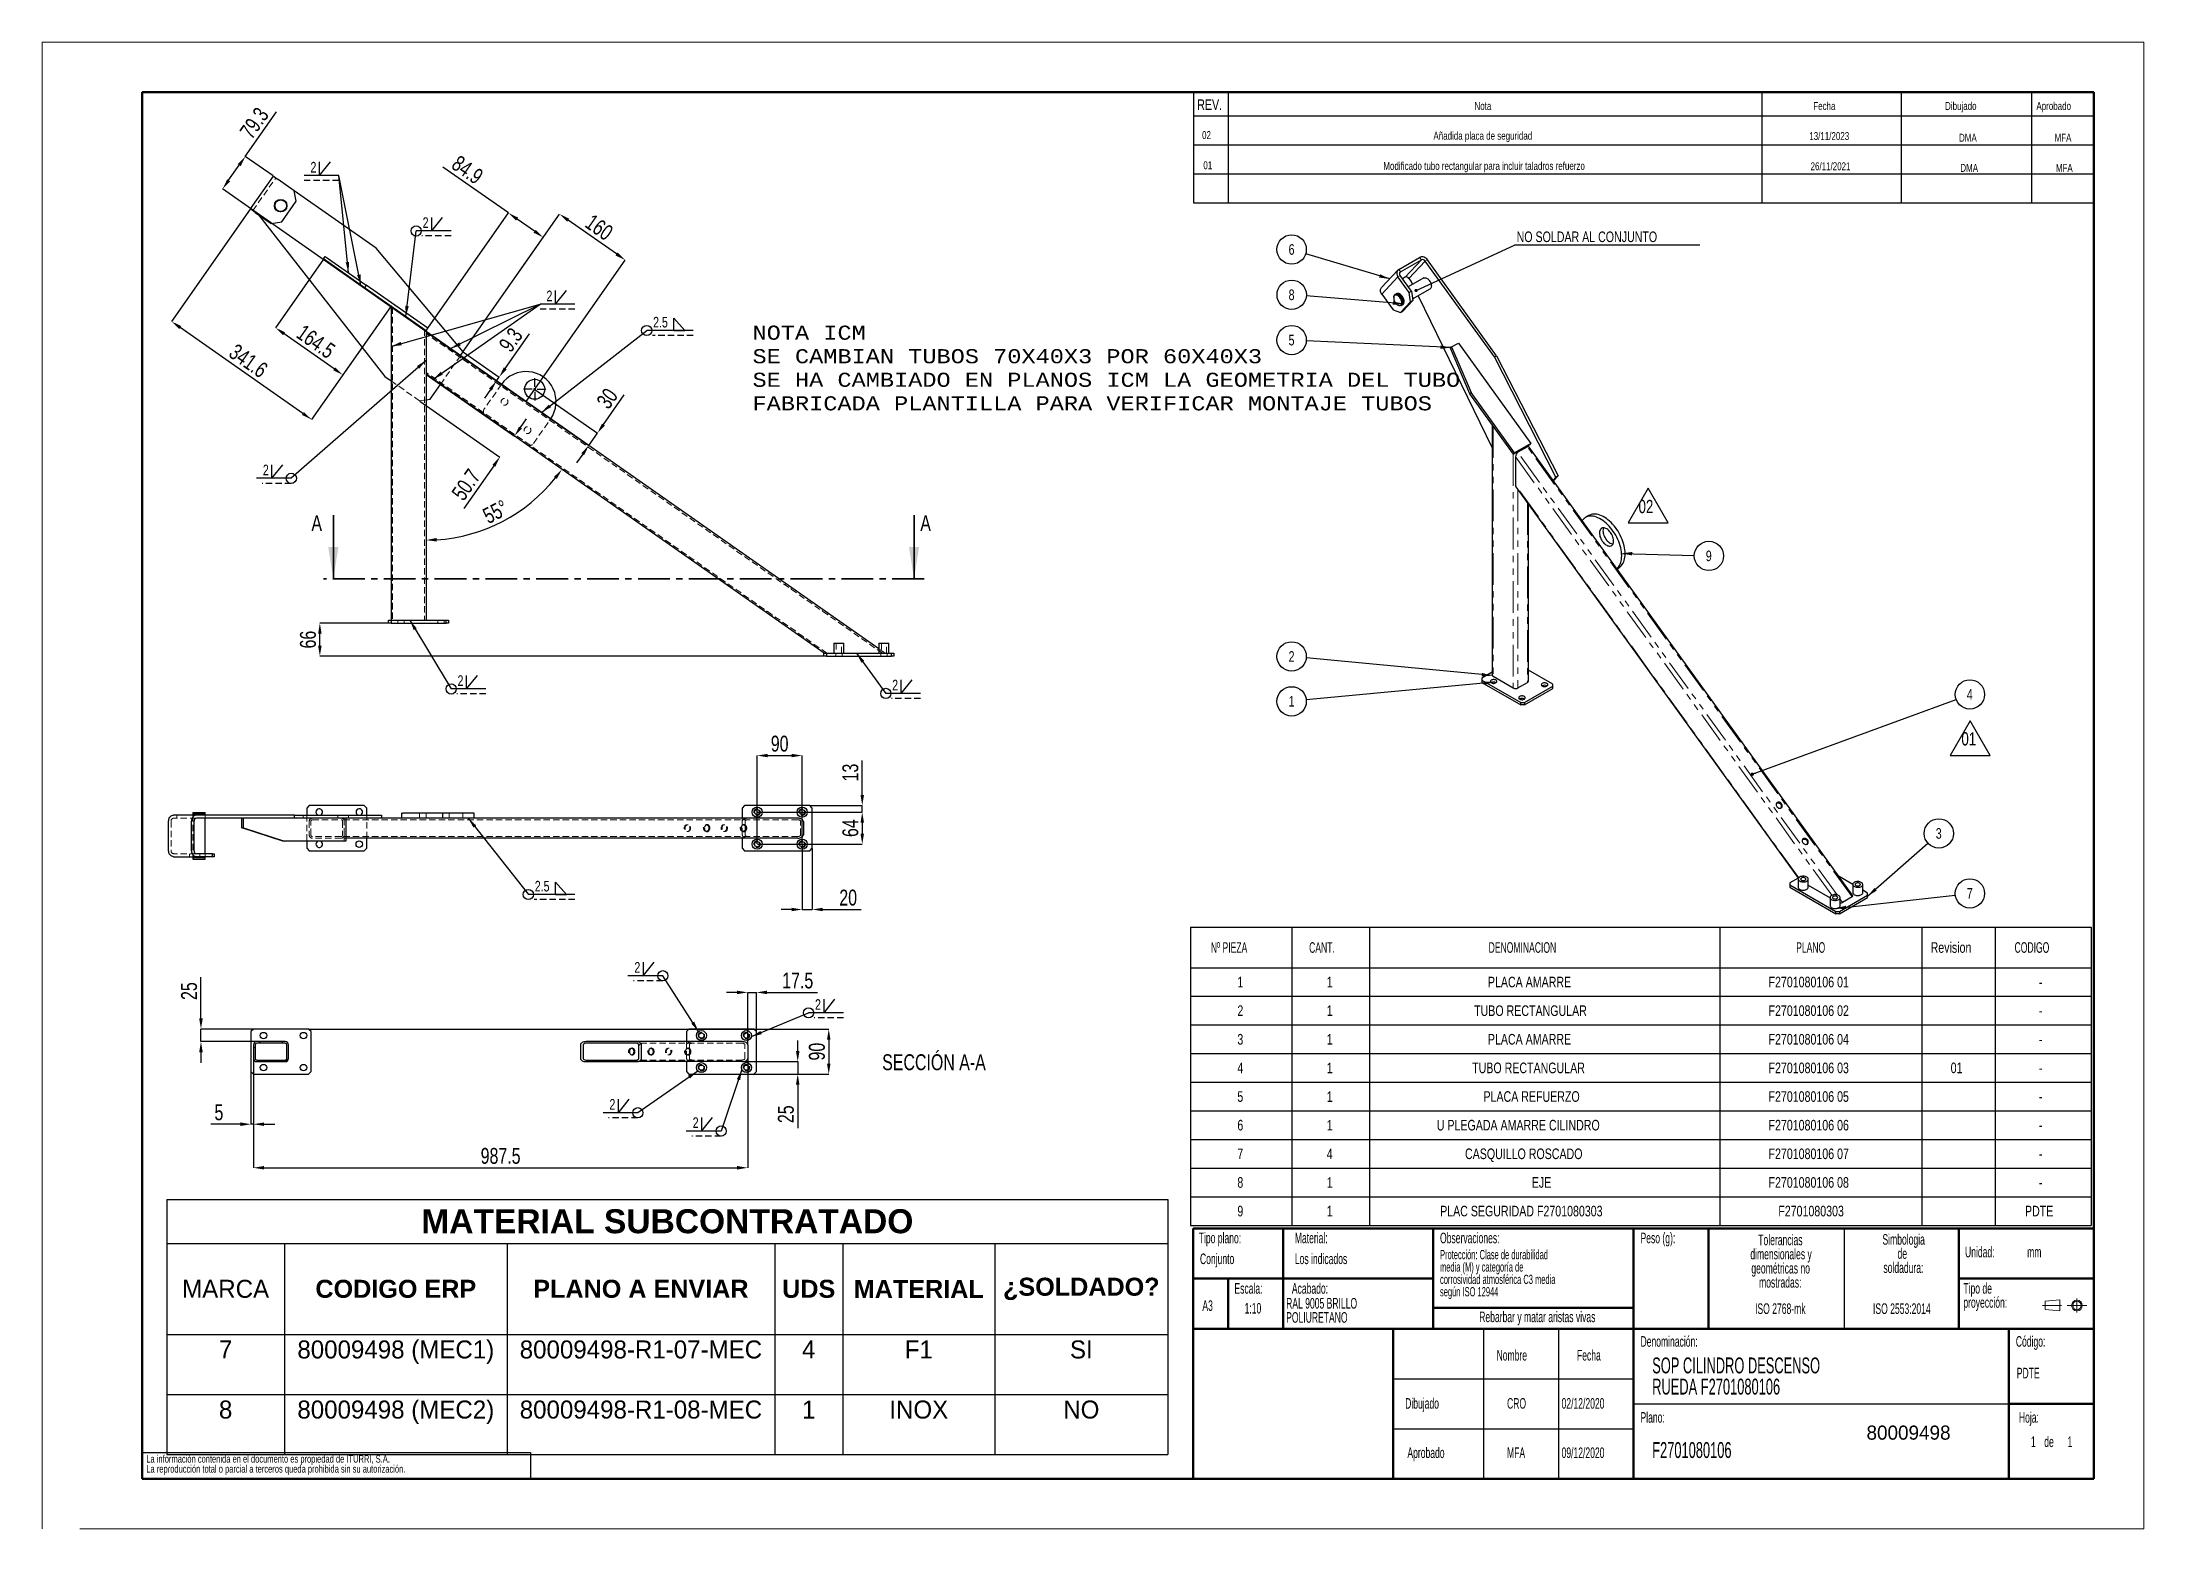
# Model space of a CAD drawing. Header units: millimetres. Extents: x -1584 to 1152, y -288 to 1444.
# Drawn here: x 0 to 420, y 0 to 297 of the extents above; entities that cross this region are included whole.
import ezdxf

# ---------------------------------------------------------------- set-up
doc = ezdxf.new("R2010")
doc.units = ezdxf.units.MM
doc.header["$PDSIZE"] = -1
for name, pattern in [('CENTER', [10.16, 6.35, -1.27, 1.27, -1.27]), ('CENTERX2', [20.32, 12.7, -2.54, 2.54, -2.54]), ('HIDDEN', [1.905, 1.27, -0.635]), ('PHANTOM', [12.7, 6.35, -1.27, 1.27, -1.27, 1.27, -1.27])]:
    doc.linetypes.add(name, pattern=pattern)
doc.layers.add('FORMATO', color=7, linetype='Continuous')
doc.layers.add('SLD-0', color=179, linetype='Continuous')
doc.styles.add('SLDTEXTSTYLE0', font='TXT', dxfattribs={"width": 0.75})
doc.styles.add('SLDTEXTSTYLE1', font='TXT', dxfattribs={"width": 0.605})
doc.dimstyles.new('SLDDIMSTYLE0', dxfattribs={"dimtxt": 0.18, "dimasz": 0.651282, "dimexe": 0, "dimexo": 0.0625, "dimgap": 0, "dimtad": 0, "dimtih": 1, "dimtoh": 1, "dimdec": 0, "dimrnd": 1e-09, "dimzin": 0, "dimdsep": 46, "dimtxsty": 'Standard', "dimblk1": 'DOT', "dimblk2": 'DOT', "dimsah": 1, "dimcen": 0.09, "dimadec": 0, "dimazin": 0, "dimtfac": 0.651282, "dimtdec": 0, "dimtofl": 0, "dimtmove": 0, "dimatfit": 3, "dimldrblk": 'DOT', "dimfxl": 1, "dimfrac": 2, "dimtolj": 1, "dimtzin": 0, "dimarcsym": 0})
doc.dimstyles.new('SLDDIMSTYLE1', dxfattribs={"dimtxt": 0.18, "dimasz": 2.116667, "dimexe": 0, "dimexo": 0.0625, "dimgap": 0, "dimtad": 0, "dimtih": 1, "dimtoh": 1, "dimdec": 0, "dimrnd": 1e-09, "dimzin": 0, "dimdsep": 46, "dimtxsty": 'Standard', "dimsah": 1, "dimcen": 0.09, "dimadec": 0, "dimazin": 0, "dimtfac": 2.116667, "dimtdec": 0, "dimtofl": 0, "dimtmove": 0, "dimatfit": 3, "dimfxl": 1, "dimfrac": 2, "dimtolj": 1, "dimtzin": 0, "dimarcsym": 0})
doc.dimstyles.new('SLDDIMSTYLE2', dxfattribs={"dimtxt": 3.175, "dimasz": 2.116667, "dimexe": 0, "dimexo": 0.0625, "dimgap": 0.79375, "dimtad": 1, "dimdec": 1, "dimlfac": 10, "dimrnd": 1e-09, "dimzin": 12, "dimdsep": 46, "dimtxsty": 'SLDTEXTSTYLE0', "dimsah": 1, "dimcen": 0.09, "dimadec": 0, "dimazin": 3, "dimtfac": 1, "dimtdec": 1, "dimtofl": 0, "dimtmove": 0, "dimatfit": 3, "dimfxl": 1, "dimfrac": 2, "dimtolj": 1, "dimtzin": 12, "dimarcsym": 0})
doc.dimstyles.new('SLDDIMSTYLE3', dxfattribs={"dimtxt": 3.175, "dimasz": 2.116667, "dimexe": 0, "dimexo": 0.0625, "dimgap": 0.79375, "dimtad": 1, "dimdec": 1, "dimlfac": 10, "dimrnd": 1e-09, "dimzin": 12, "dimdsep": 46, "dimtxsty": 'SLDTEXTSTYLE0', "dimsah": 1, "dimcen": 0.09, "dimadec": 0, "dimazin": 3, "dimtfac": 1, "dimtdec": 1, "dimtmove": 0, "dimatfit": 0, "dimfxl": 1, "dimfrac": 2, "dimtolj": 1, "dimtzin": 12, "dimarcsym": 0})
doc.dimstyles.new('SLDDIMSTYLE4', dxfattribs={"dimtxt": 3.175, "dimasz": 2.116667, "dimexe": 0, "dimexo": 0.0625, "dimgap": 0.79375, "dimtad": 1, "dimdec": 4, "dimlfac": 10, "dimzin": 12, "dimdsep": 46, "dimtxsty": 'SLDTEXTSTYLE0', "dimsah": 1, "dimcen": 0.09, "dimazin": 3, "dimtfac": 1, "dimtofl": 0, "dimtmove": 0, "dimatfit": 3, "dimfxl": 1, "dimfrac": 2, "dimtolj": 1, "dimtzin": 12, "dimarcsym": 0})
pattern_1 = [(45, (-46.55, 38.568), (-13.4704, 13.4704), []), (45, (-42.06, 38.568), (-13.4704, 13.4704), []), (45, (-37.57, 38.568), (-13.4704, 13.4704), []), (45, (-33.08, 38.568), (-13.4704, 13.4704), [])]

msp = doc.modelspace()

# ---------------------------------------------------------------- texts
at = {"attachment_point": 1}
for s, width, insert, char_height in [('{\\fCourier|b0|i0|c0|p2;NOTA ICM\\PSE CAMBIAN TUBOS 70X40X3 POR 60X40X3\\PSE HA CAMBIADO EN PLANOS ICM LA GEOMETRIA DEL TUBO\\PFABRICADA PLANTILLA PARA VERIFICAR MONTAJE TUBOS}', 138.51337002, (141.964804, 240.363182), 2.82222222), ('80009498', 23.76300931, (364.561714, 20.649384), 2.8222222)]:
    msp.add_mtext_dynamic_manual_height_columns(s, width=width, gutter_width=14.111111, heights=[0], dxfattribs=dict(at, insert=insert, char_height=char_height))
at = {"color": 7, "linetype": 'Continuous', "char_height": 3.175, "attachment_point": 1, "style": 'SLDTEXTSTYLE0'}
for insert in [(53.826159, 202.484458), (175.489991, 202.484458)]:
    msp.add_mtext('A', dxfattribs=dict(at, insert=insert))
at = {"layer": 'FORMATO', "style": 'SLDTEXTSTYLE0'}
for s, insert, char_height, attachment_point in [('REV.', (230.835696, 285.55214), 2.1166667, 1), ('Nota', (286.224384, 285.025819), 1.5875, 1), ('Fecha', (353.926406, 285.025819), 1.5875, 1), ('Dibujado', (380.260847, 285.025819), 1.5875, 1), ('Aprobado', (398.510071, 285.025819), 1.5875, 1), ('02', (232.685408, 279.211594), 1.5875, 2), ('Añadida placa de seguridad', (287.895535, 279.08132), 1.5875, 2), ('13/11/2023', (357.113714, 279.016259), 1.5875, 2), ('DMA', (384.825059, 278.690496), 1.5875, 2), ('MFA', (403.824009, 278.690496), 1.5875, 2), ('01', (232.943221, 273.179868), 1.5875, 2), ('Modificado tubo rectangular para incluir taladros refuerzo', (288.153714, 273.049593), 1.5875, 2), ('26/11/2021', (357.371527, 272.984532), 1.5875, 2), ('DMA', (385.082872, 272.65877), 1.5875, 2), ('MFA', (404.081823, 272.65877), 1.5875, 2), ('SECCIÓN A-A', (178.22855, 94.812594), 3.175, 2)]:
    msp.add_mtext(s, dxfattribs=dict(at, insert=insert, char_height=char_height, attachment_point=attachment_point))
at = {"layer": 'SLD-0', "style": 'SLDTEXTSTYLE1'}
for s, insert, char_height, attachment_point in [('Tipo plano:', (231.129291, 59.180865), 2.11666667, 1), ('Material:', (250.329669, 59.180865), 2.1166667, 1), ('Observaciones:', (279.338615, 59.180865), 2.11666667, 1), ('Peso (g):', (319.403059, 59.180865), 2.1166667, 1), ('Conjunto', (231.377193, 55.019196), 2.1166667, 1), ('Los indicados', (250.329669, 55.019196), 2.11666667, 1), ('Unidad:', (384.246149, 56.370628), 2.1166667, 1), ('mm', (396.662178, 56.370628), 2.1166667, 1), ('Escala:', (238.263105, 49.101468), 2.1166667, 1), ('Acabado:', (249.738277, 49.101468), 2.1166667, 1), ('A3', (231.859349, 45.674368), 2.1166667, 1), ('1:10', (240.290232, 45.134745), 2.1166667, 1), ('Rebarbar y matar aristas vivas', (298.78549, 43.42373), 2.11666667, 2), ('ISO 2768-mk', (347.336606, 45.060017), 2.11666667, 2), ('ISO 2553:2014', (371.625387, 45.060017), 2.11666667, 2), ('Denominación:', (319.403059, 38.514311), 2.11666667, 1), ('Código:', (394.397939, 38.514311), 2.1166667, 1), ('Nombre', (290.637746, 35.754834), 2.1166667, 1), ('Fecha', (306.708331, 35.754834), 2.1166667, 1), ('PDTE', (394.586386, 32.193169), 2.1166667, 1), ('Dibujado', (272.373186, 26.140309), 2.1166667, 1), ('CRO', (292.735058, 26.140309), 2.1166667, 1), ('02/12/2020', (303.628654, 26.140309), 2.1166667, 1), ('Plano:', (319.403059, 23.338267), 2.1166667, 1), ('Hoja:', (395.013918, 23.338267), 2.1166667, 1), ('F2701080106', (321.73897, 17.346761), 3.175, 1), ('1', (397.412714, 18.474904), 2.116667, 1), ('1', (397.412714, 18.474904), 2.116667, 1), ('de', (400.077502, 18.474904), 2.1166667, 1), ('de', (400.077502, 18.474904), 2.1166667, 1), ('1', (404.7308, 18.474904), 2.116667, 1), ('1', (404.7308, 18.474904), 2.116667, 1), ('Aprobado', (272.824542, 16.282359), 2.1166667, 1), ('MFA', (292.735058, 16.282359), 2.1166667, 1), ('09/12/2020', (303.628654, 16.282359), 2.1166667, 1)]:
    msp.add_mtext(s, dxfattribs=dict(at, insert=insert, char_height=char_height, attachment_point=attachment_point))

# ---------------------------------------------------------------- blocks, each defined once
blk = doc.blocks.new('Bloque3')
at = {"color": 7, "linetype": 'CENTERX2', "lineweight": 18}
for p, q in [((397.92, 130.06), (394.8, 130.06)), ((398.88, 130.02), (402.16, 130.02)), ((400.52, 128.85), (400.52, 131.19))]:
    blk.add_line(p, q, dxfattribs=at)
at = {"color": 7, "linetype": 'Continuous', "lineweight": 18}
for p, q in [((397.68, 130.95), (395.23, 130.77)), ((395.23, 130.77), (395.23, 129.34)), ((397.68, 130.95), (397.68, 129.16)), ((397.68, 129.16), (395.23, 129.34))]:
    blk.add_line(p, q, dxfattribs=at)
for radius in [0.892, 0.713]:
    blk.add_circle((400.52, 130.02), radius, dxfattribs=at)
blk = doc.blocks.new('SW_NOTE_0_2')
at = {"layer": 'SLD-0', "color": 0, "attachment_point": 2, "style": 'SLDTEXTSTYLE1'}
for s, insert, char_height in [('dimensionales y', (7.54, -0.09), 2.1167), ('Tolerancias', (7.41, 2.73), 2.1167), ('geométricas no', (7.46, -2.92), 2.1167), ('mostradas:', (7.38, -5.74), 2.117)]:
    blk.add_mtext(s, dxfattribs=dict(at, insert=insert, char_height=char_height))
blk = doc.blocks.new('SW_NOTE_0_3')
at = {"layer": 'SLD-0', "color": 0, "attachment_point": 1, "style": 'SLDTEXTSTYLE1'}
for s, insert, char_height in [('Tipo de', (0, 2.73), 2.117), ('proyección:', (0, -0.09), 2.1167)]:
    blk.add_mtext(s, dxfattribs=dict(at, insert=insert, char_height=char_height))
blk = doc.blocks.new('SW_NOTE_0_4')
at = {"layer": 'SLD-0', "color": 0, "char_height": 2.117, "attachment_point": 2, "style": 'SLDTEXTSTYLE1'}
for s, insert in [('Simbologia', (7.11, 2.73)), ('de', (6.84, -0.09)), ('soldadura:', (7.06, -2.92))]:
    blk.add_mtext(s, dxfattribs=dict(at, insert=insert))
blk = doc.blocks.new('SW_NOTE_0_5')
at = {"layer": 'SLD-0', "color": 0, "char_height": 1.5, "attachment_point": 1, "style": 'SLDTEXTSTYLE0'}
for s, insert in [('La información contenida en el documento es propiedad de ITURRI, S.A.', (0, 1.93)), ('La reproducción total o parcial a terceros queda prohibida sin su autorización.', (0, -0.07))]:
    blk.add_mtext(s, dxfattribs=dict(at, insert=insert))
blk = doc.blocks.new('SW_NOTE_0_6')
at = {"layer": 'SLD-0', "color": 0, "char_height": 2.1167, "attachment_point": 1, "style": 'SLDTEXTSTYLE1'}
for s, insert in [('RAL 9005 BRILLO', (0, 2.73)), ('POLIURETANO', (0, -0.09))]:
    blk.add_mtext(s, dxfattribs=dict(at, insert=insert))
blk = doc.blocks.new('SW_NOTE_0_7')
at = {"layer": 'SLD-0', "color": 0, "char_height": 3.175, "attachment_point": 1, "style": 'SLDTEXTSTYLE1'}
for s, insert in [('SOP CILINDRO DESCENSO', (0, 4.09)), ('RUEDA F2701080106', (0, -0.14))]:
    blk.add_mtext(s, dxfattribs=dict(at, insert=insert))
blk = doc.blocks.new('SW_NOTE_0_8')
at = {"layer": 'SLD-0', "color": 0, "char_height": 1.8521, "attachment_point": 1, "style": 'SLDTEXTSTYLE1'}
for s, insert in [('media (M) y categoría de', (0, -0.08)), ('Protección: Clase de durabilidad', (0, 2.39)), ('corrosividad atmosférica C3 media', (0, -2.55)), ('según ISO 12944', (0, -5.02))]:
    blk.add_mtext(s, dxfattribs=dict(at, insert=insert))
blk = doc.blocks.new('SW_TABLEANNOTATION_0')
at = {"layer": 'FORMATO', "color": 0}
for p, q in [((0, 0), (0, -8.07)), ((0, 0), (20.22, 0)), ((20.22, 0), (20.22, -8.07)), ((20.22, 0), (35.74, 0)), ((35.74, 0), (35.74, -8.07)), ((35.74, 0), (105.77, 0)), ((105.77, 0), (105.77, -8.07)), ((105.77, 0), (146.09, 0)), ((146.09, 0), (146.09, -8.07)), ((146.09, 0), (160.75, 0)), ((160.75, 0), (160.75, -8.07)), ((160.75, 0), (179.95, 0)), ((179.95, 0), (179.95, -8.07)), ((0, -8.07), (20.22, -8.07)), ((0, -8.07), (0, -13.79)), ((20.22, -8.07), (35.74, -8.07)), ((20.22, -8.07), (20.22, -13.79)), ((35.74, -8.07), (105.77, -8.07)), ((35.74, -8.07), (35.74, -13.79)), ((105.77, -8.07), (146.09, -8.07)), ((105.77, -8.07), (105.77, -13.79)), ((146.09, -8.07), (160.75, -8.07)), ((146.09, -8.07), (146.09, -13.79)), ((160.75, -8.07), (179.95, -8.07)), ((160.75, -8.07), (160.75, -13.79)), ((179.95, -8.07), (179.95, -13.79)), ((0, -13.79), (0, -19.51)), ((0, -13.79), (20.22, -13.79)), ((20.22, -13.79), (20.22, -19.51)), ((20.22, -13.79), (35.74, -13.79)), ((35.74, -13.79), (35.74, -19.51)), ((35.74, -13.79), (105.77, -13.79)), ((105.77, -13.79), (105.77, -19.51)), ((105.77, -13.79), (146.09, -13.79)), ((146.09, -13.79), (146.09, -19.51)), ((146.09, -13.79), (160.75, -13.79)), ((160.75, -13.79), (160.75, -19.51)), ((160.75, -13.79), (179.95, -13.79)), ((179.95, -13.79), (179.95, -19.51)), ((0, -19.51), (0, -25.23)), ((0, -19.51), (20.22, -19.51)), ((20.22, -19.51), (20.22, -25.23)), ((20.22, -19.51), (35.74, -19.51)), ((35.74, -19.51), (35.74, -25.23)), ((35.74, -19.51), (105.77, -19.51)), ((105.77, -19.51), (105.77, -25.23)), ((105.77, -19.51), (146.09, -19.51)), ((146.09, -19.51), (146.09, -25.23)), ((146.09, -19.51), (160.75, -19.51)), ((160.75, -19.51), (160.75, -25.23)), ((160.75, -19.51), (179.95, -19.51)), ((179.95, -19.51), (179.95, -25.23)), ((0, -25.23), (0, -30.94)), ((0, -25.23), (20.22, -25.23)), ((20.22, -25.23), (20.22, -30.94)), ((20.22, -25.23), (35.74, -25.23)), ((35.74, -25.23), (35.74, -30.94)), ((35.74, -25.23), (105.77, -25.23)), ((105.77, -25.23), (105.77, -30.94)), ((105.77, -25.23), (146.09, -25.23)), ((146.09, -25.23), (146.09, -30.94)), ((146.09, -25.23), (160.75, -25.23)), ((160.75, -25.23), (160.75, -30.94)), ((160.75, -25.23), (179.95, -25.23)), ((179.95, -25.23), (179.95, -30.94)), ((0, -30.94), (0, -36.66)), ((0, -30.94), (20.22, -30.94)), ((20.22, -30.94), (20.22, -36.66)), ((20.22, -30.94), (35.74, -30.94)), ((35.74, -30.94), (35.74, -36.66)), ((35.74, -30.94), (105.77, -30.94)), ((105.77, -30.94), (105.77, -36.66)), ((105.77, -30.94), (146.09, -30.94)), ((146.09, -30.94), (146.09, -36.66)), ((146.09, -30.94), (160.75, -30.94)), ((160.75, -30.94), (160.75, -36.66)), ((160.75, -30.94), (179.95, -30.94)), ((179.95, -30.94), (179.95, -36.66)), ((0, -36.66), (0, -42.38)), ((0, -36.66), (20.22, -36.66)), ((20.22, -36.66), (20.22, -42.38)), ((20.22, -36.66), (35.74, -36.66)), ((35.74, -36.66), (35.74, -42.38)), ((35.74, -36.66), (105.77, -36.66)), ((105.77, -36.66), (105.77, -42.38)), ((105.77, -36.66), (146.09, -36.66)), ((146.09, -36.66), (146.09, -42.38)), ((146.09, -36.66), (160.75, -36.66)), ((160.75, -36.66), (160.75, -42.38)), ((160.75, -36.66), (179.95, -36.66)), ((179.95, -36.66), (179.95, -42.38)), ((0, -42.38), (0, -48.1)), ((0, -42.38), (20.22, -42.38)), ((20.22, -42.38), (20.22, -48.1)), ((20.22, -42.38), (35.74, -42.38)), ((35.74, -42.38), (35.74, -48.1)), ((35.74, -42.38), (105.77, -42.38)), ((105.77, -42.38), (105.77, -48.1)), ((105.77, -42.38), (146.09, -42.38)), ((146.09, -42.38), (146.09, -48.1)), ((146.09, -42.38), (160.75, -42.38)), ((160.75, -42.38), (160.75, -48.1)), ((160.75, -42.38), (179.95, -42.38)), ((179.95, -42.38), (179.95, -48.1)), ((0, -48.1), (0, -53.82)), ((0, -48.1), (20.22, -48.1)), ((20.22, -48.1), (20.22, -53.82)), ((20.22, -48.1), (35.74, -48.1)), ((35.74, -48.1), (35.74, -53.82)), ((35.74, -48.1), (105.77, -48.1)), ((105.77, -48.1), (105.77, -53.82)), ((105.77, -48.1), (146.09, -48.1)), ((146.09, -48.1), (146.09, -53.82)), ((146.09, -48.1), (160.75, -48.1)), ((160.75, -48.1), (160.75, -53.82)), ((160.75, -48.1), (179.95, -48.1)), ((179.95, -48.1), (179.95, -53.82)), ((0, -53.82), (0, -59.54)), ((0, -53.82), (20.22, -53.82)), ((20.22, -53.82), (20.22, -59.54)), ((20.22, -53.82), (35.74, -53.82)), ((35.74, -53.82), (35.74, -59.54)), ((35.74, -53.82), (105.77, -53.82)), ((105.77, -53.82), (105.77, -59.54)), ((105.77, -53.82), (146.09, -53.82)), ((146.09, -53.82), (146.09, -59.54)), ((146.09, -53.82), (160.75, -53.82)), ((160.75, -53.82), (160.75, -59.54)), ((160.75, -53.82), (179.95, -53.82)), ((179.95, -53.82), (179.95, -59.54)), ((0, -59.54), (20.22, -59.54)), ((20.22, -59.54), (35.74, -59.54)), ((35.74, -59.54), (105.77, -59.54)), ((105.77, -59.54), (146.09, -59.54)), ((146.09, -59.54), (160.75, -59.54)), ((160.75, -59.54), (179.95, -59.54))]:
    blk.add_line(p, q, dxfattribs=at)
at = {"layer": 'FORMATO', "color": 0, "attachment_point": 1}
for s, insert, char_height, style in [('Nº PIEZA', (4.03, -2.98), 2.117, 'SLDTEXTSTYLE1'), ('CANT.', (23.67, -2.98), 2.117, 'SLDTEXTSTYLE1'), ('DENOMINACION', (59.54, -2.98), 2.1167, 'SLDTEXTSTYLE1'), ('PLANO', (120.99, -2.98), 2.117, 'SLDTEXTSTYLE1'), ('Revision', (147.86, -2.98), 2.117, 'SLDTEXTSTYLE0'), ('CODIGO', (164.63, -2.98), 2.117, 'SLDTEXTSTYLE1'), ('1', (9.33, -9.88), 2.12, 'SLDTEXTSTYLE0'), ('1', (27.2, -9.88), 2.12, 'SLDTEXTSTYLE0'), ('PLACA AMARRE', (59.39, -9.88), 2.1167, 'SLDTEXTSTYLE0'), ('F2701080106 01', (115.47, -9.88), 2.1167, 'SLDTEXTSTYLE0'), ('-', (169.49, -9.88), 2.12, 'SLDTEXTSTYLE0'), ('2', (9.33, -15.6), 2.12, 'SLDTEXTSTYLE0'), ('1', (27.2, -15.6), 2.12, 'SLDTEXTSTYLE0'), ('TUBO RECTANGULAR', (56.64, -15.6), 2.1167, 'SLDTEXTSTYLE0'), ('F2701080106 02', (115.47, -15.6), 2.1167, 'SLDTEXTSTYLE0'), ('-', (169.49, -15.6), 2.12, 'SLDTEXTSTYLE0'), ('3', (9.33, -21.31), 2.12, 'SLDTEXTSTYLE0'), ('1', (27.2, -21.31), 2.12, 'SLDTEXTSTYLE0'), ('PLACA AMARRE', (59.39, -21.31), 2.1167, 'SLDTEXTSTYLE0'), ('F2701080106 04', (115.47, -21.31), 2.1167, 'SLDTEXTSTYLE0'), ('-', (169.49, -21.31), 2.12, 'SLDTEXTSTYLE0'), ('4', (9.33, -27.03), 2.12, 'SLDTEXTSTYLE0'), ('1', (27.2, -27.03), 2.12, 'SLDTEXTSTYLE0'), ('TUBO RECTANGULAR', (56.25, -27.03), 2.1167, 'SLDTEXTSTYLE0'), ('F2701080106 03', (115.47, -27.03), 2.1167, 'SLDTEXTSTYLE0'), ('01', (151.86, -27.03), 2.117, 'SLDTEXTSTYLE0'), ('-', (169.49, -27.03), 2.12, 'SLDTEXTSTYLE0'), ('5', (9.33, -32.75), 2.12, 'SLDTEXTSTYLE0'), ('1', (27.2, -32.75), 2.12, 'SLDTEXTSTYLE0'), ('PLACA REFUERZO', (58.51, -32.75), 2.1167, 'SLDTEXTSTYLE0'), ('F2701080106 05', (115.47, -32.75), 2.1167, 'SLDTEXTSTYLE0'), ('-', (169.49, -32.75), 2.12, 'SLDTEXTSTYLE0'), ('6', (9.33, -38.47), 2.12, 'SLDTEXTSTYLE0'), ('1', (27.2, -38.47), 2.12, 'SLDTEXTSTYLE0'), ('U PLEGADA AMARRE CILINDRO', (49.18, -38.47), 2.1167, 'SLDTEXTSTYLE0'), ('F2701080106 06', (115.47, -38.47), 2.1167, 'SLDTEXTSTYLE0'), ('-', (169.49, -38.47), 2.12, 'SLDTEXTSTYLE0'), ('7', (9.33, -44.19), 2.12, 'SLDTEXTSTYLE0'), ('4', (27.2, -44.19), 2.12, 'SLDTEXTSTYLE0'), ('CASQUILLO ROSCADO', (54.82, -44.19), 2.1167, 'SLDTEXTSTYLE0'), ('F2701080106 07', (115.47, -44.19), 2.1167, 'SLDTEXTSTYLE0'), ('-', (169.49, -44.19), 2.12, 'SLDTEXTSTYLE0'), ('8', (9.33, -49.91), 2.12, 'SLDTEXTSTYLE0'), ('1', (27.2, -49.91), 2.12, 'SLDTEXTSTYLE0'), ('EJE', (68.17, -49.91), 2.117, 'SLDTEXTSTYLE0'), ('F2701080106 08', (115.47, -49.91), 2.1167, 'SLDTEXTSTYLE0'), ('-', (169.49, -49.91), 2.12, 'SLDTEXTSTYLE0'), ('9', (9.33, -55.63), 2.12, 'SLDTEXTSTYLE0'), ('1', (27.2, -55.63), 2.12, 'SLDTEXTSTYLE0'), ('PLAC SEGURIDAD F2701080303', (49.85, -55.63), 2.1167, 'SLDTEXTSTYLE0'), ('F2701080303', (117.42, -55.63), 2.1167, 'SLDTEXTSTYLE0'), ('PDTE', (166.71, -55.63), 2.117, 'SLDTEXTSTYLE0')]:
    blk.add_mtext(s, dxfattribs=dict(at, insert=insert, char_height=char_height, style=style))
blk = doc.blocks.new('SW_NOTE_0')
at = {"layer": 'FORMATO', "color": 0, "insert": (0, 17.1), "char_height": 13.23, "attachment_point": 1, "style": 'SLDTEXTSTYLE0'}
blk.add_mtext('01', dxfattribs=at)
blk = doc.blocks.new('Simbolo rev1')
at = {"layer": 'FORMATO'}
for p, q in [((201.4, 1620.3), (181.4, 1585.7)), ((221.4, 1585.7), (201.4, 1620.3)), ((181.4, 1585.7), (221.4, 1585.7))]:
    blk.add_line(p, q, dxfattribs=at)
at = {"layer": 'FORMATO', "color": 7}
blk.add_blockref('SW_NOTE_0', (192.6, 1591.9), dxfattribs=at)
blk = doc.blocks.new('SW_NOTE_0_1')
at = {"layer": 'FORMATO', "color": 0, "insert": (0, 17.1), "char_height": 13.23, "attachment_point": 1, "style": 'SLDTEXTSTYLE0'}
blk.add_mtext('02', dxfattribs=at)
blk = doc.blocks.new('Simbolo rev2')
at = {"layer": 'FORMATO'}
for p, q in [((201.4, 1620.3), (181.4, 1585.7)), ((221.4, 1585.7), (201.4, 1620.3)), ((181.4, 1585.7), (221.4, 1585.7))]:
    blk.add_line(p, q, dxfattribs=at)
at = {"layer": 'FORMATO', "color": 7}
blk.add_blockref('SW_NOTE_0_1', (191.7, 1591.6), dxfattribs=at)
blk = doc.blocks.new('SW_NOTE_0_9')
at = {"layer": 'FORMATO', "color": 0}
blk.add_circle((2.75, 1.01), 2.93, dxfattribs=at)
at = {"layer": 'FORMATO', "color": 0, "insert": (2.73, 2.07), "char_height": 2.12, "attachment_point": 2, "style": 'SLDTEXTSTYLE0'}
blk.add_mtext('4', dxfattribs=at)
blk = doc.blocks.new('_Dot')
at = {"color": 0, "linetype": 'ByBlock', "lineweight": -2}
blk.add_line((-0.5, 0), (-1, 0), dxfattribs=at)
at = {"color": 0, "linetype": 'ByBlock', "const_width": 0.5}
blk.add_lwpolyline([(-0.25, 0, 1), (0.25, 0, 1)], format="xyb", close=True, dxfattribs=at)
blk = doc.blocks.new('SW_NOTE_0_10')
at = {"layer": 'FORMATO', "color": 0}
blk.add_circle((2.2, 1.94), 2.93, dxfattribs=at)
at = {"layer": 'FORMATO', "color": 0, "insert": (2.18, 3), "char_height": 2.12, "attachment_point": 2, "style": 'SLDTEXTSTYLE0'}
blk.add_mtext('3', dxfattribs=at)
blk = doc.blocks.new('SW_NOTE_0_11')
at = {"layer": 'FORMATO', "color": 0}
blk.add_circle((2.91, 0.33), 2.93, dxfattribs=at)
at = {"layer": 'FORMATO', "color": 0, "insert": (2.89, 1.39), "char_height": 2.12, "attachment_point": 2, "style": 'SLDTEXTSTYLE0'}
blk.add_mtext('7', dxfattribs=at)
blk = doc.blocks.new('SW_NOTE_0_12')
at = {"layer": 'FORMATO', "color": 0}
blk.add_circle((-2.92, -0.28), 2.93, dxfattribs=at)
at = {"layer": 'FORMATO', "color": 0, "insert": (-2.94, 0.79), "char_height": 2.12, "attachment_point": 2, "style": 'SLDTEXTSTYLE0'}
blk.add_mtext('1', dxfattribs=at)
blk = doc.blocks.new('SW_NOTE_0_13')
at = {"layer": 'FORMATO', "color": 0}
blk.add_circle((-2.92, 0.28), 2.93, dxfattribs=at)
at = {"layer": 'FORMATO', "color": 0, "insert": (-2.94, 1.34), "char_height": 2.12, "attachment_point": 2, "style": 'SLDTEXTSTYLE0'}
blk.add_mtext('2', dxfattribs=at)
blk = doc.blocks.new('SW_NOTE_0_14')
at = {"layer": 'FORMATO', "color": 0}
blk.add_circle((-2.93, 0.14), 2.93, dxfattribs=at)
at = {"layer": 'FORMATO', "color": 0, "insert": (-2.95, 1.2), "char_height": 2.12, "attachment_point": 2, "style": 'SLDTEXTSTYLE0'}
blk.add_mtext('5', dxfattribs=at)
blk = doc.blocks.new('SW_NOTE_0_15')
at = {"layer": 'FORMATO', "color": 0}
blk.add_circle((-2.92, 0.24), 2.93, dxfattribs=at)
at = {"layer": 'FORMATO', "color": 0, "insert": (-2.94, 1.3), "char_height": 2.12, "attachment_point": 2, "style": 'SLDTEXTSTYLE0'}
blk.add_mtext('8', dxfattribs=at)
blk = doc.blocks.new('SW_NOTE_0_16')
at = {"layer": 'FORMATO', "color": 0}
blk.add_circle((-2.81, 0.84), 2.93, dxfattribs=at)
at = {"layer": 'FORMATO', "color": 0, "insert": (-2.83, 1.91), "char_height": 2.12, "attachment_point": 2, "style": 'SLDTEXTSTYLE0'}
blk.add_mtext('6', dxfattribs=at)
blk = doc.blocks.new('SW_NOTE_0_17')
at = {"layer": 'FORMATO', "color": 0}
blk.add_line((37.05, 0), (0, 0), dxfattribs=at)
at = {"layer": 'FORMATO', "color": 0, "insert": (0.45, 2.76), "char_height": 2.1167, "attachment_point": 1, "style": 'SLDTEXTSTYLE0'}
blk.add_mtext('NO SOLDAR AL CONJUNTO', dxfattribs=at)
blk = doc.blocks.new('SW_NOTE_0_18')
at = {"layer": 'FORMATO', "color": 0}
blk.add_circle((2.93, -0.08), 2.93, dxfattribs=at)
at = {"layer": 'FORMATO', "color": 0, "insert": (2.91, 0.98), "char_height": 2.12, "attachment_point": 2, "style": 'SLDTEXTSTYLE0'}
blk.add_mtext('9', dxfattribs=at)
blk = doc.blocks.new('_D')
at = {"layer": 'Defpoints', "color": 0, "transparency": 16777216}
for p in [(56.25, 253.67), (69.73, 244.24), (46.64, 239.94)]:
    blk.add_point(p, dxfattribs=at)
at = {"layer": 'FORMATO', "color": 0, "lineweight": -2, "transparency": 16777216}
for p, q in [((56.22, 253.62), (46.64, 239.94)), ((69.7, 244.19), (60.12, 230.51)), ((58.38, 231.72), (48.37, 238.73))]:
    blk.add_line(p, q, dxfattribs=at)
at = {"layer": 'FORMATO', "color": 0, "transparency": 16777216}
for points in [[(48.57, 239.02), (48.17, 238.44), (46.64, 239.94)], [(58.59, 232.01), (58.18, 231.43), (60.12, 230.51)]]:
    blk.add_solid(points, dxfattribs=at)
at = {"layer": 'FORMATO', "color": 0, "transparency": 16777216, "insert": (55.65, 238.48), "char_height": 3.175, "attachment_point": 2, "rotation": 325, "style": 'SLDTEXTSTYLE0'}
blk.add_mtext('\\A1;164.5', dxfattribs=at)
blk = doc.blocks.new('_D_1')
at = {"layer": 'Defpoints', "color": 0, "transparency": 16777216}
for p in [(41.63, 263.67), (69.73, 244.24), (25.89, 241.19)]:
    blk.add_point(p, dxfattribs=at)
at = {"layer": 'FORMATO', "color": 0, "lineweight": -2, "transparency": 16777216}
for p, q in [((41.6, 263.62), (25.89, 241.19)), ((69.7, 244.19), (53.87, 221.59)), ((52.14, 222.81), (27.62, 239.97))]:
    blk.add_line(p, q, dxfattribs=at)
at = {"layer": 'FORMATO', "color": 0, "transparency": 16777216}
for points in [[(27.83, 240.26), (27.42, 239.68), (25.89, 241.19)], [(52.34, 223.09), (51.94, 222.52), (53.87, 221.59)]]:
    blk.add_solid(points, dxfattribs=at)
at = {"layer": 'FORMATO', "color": 0, "transparency": 16777216, "insert": (42.16, 234.64), "char_height": 3.175, "attachment_point": 2, "rotation": 325, "style": 'SLDTEXTSTYLE0'}
blk.add_mtext('\\A1;341.6', dxfattribs=at)
blk = doc.blocks.new('_D_2')
at = {"layer": 'Defpoints', "color": 0, "transparency": 16777216}
for p in [(55.51, 180.94), (69.23, 180.94), (156.23, 174.34)]:
    blk.add_point(p, dxfattribs=at)
at = {"layer": 'FORMATO', "color": 0, "lineweight": -2, "transparency": 16777216}
for p, q in [((69.17, 180.94), (55.51, 180.94)), ((55.51, 176.45), (55.51, 178.82)), ((156.17, 174.34), (55.51, 174.34))]:
    blk.add_line(p, q, dxfattribs=at)
at = {"layer": 'FORMATO', "color": 0, "transparency": 16777216}
for points in [[(55.16, 178.82), (55.87, 178.82), (55.51, 180.94)], [(55.16, 176.45), (55.87, 176.45), (55.51, 174.34)]]:
    blk.add_solid(points, dxfattribs=at)
at = {"layer": 'FORMATO', "color": 0, "transparency": 16777216, "insert": (51.54, 177.64), "char_height": 3.175, "attachment_point": 2, "rotation": 90, "style": 'SLDTEXTSTYLE0'}
blk.add_mtext('\\A1;66', dxfattribs=at)
blk = doc.blocks.new('_D_3')
at = {"layer": 'Defpoints', "color": 0, "transparency": 16777216}
for p in [(100.16, 257.99), (77.08, 239.83), (84.15, 235.12)]:
    blk.add_point(p, dxfattribs=at)
at = {"layer": 'FORMATO', "color": 0, "lineweight": -2, "transparency": 16777216}
for p, q in [((93.2, 262.86), (80.08, 272.04)), ((77.11, 239.88), (93.2, 262.86)), ((98.42, 259.2), (94.94, 261.64)), ((84.18, 235.17), (100.16, 257.99))]:
    blk.add_line(p, q, dxfattribs=at)
at = {"layer": 'FORMATO', "color": 0, "transparency": 16777216}
for points in [[(95.14, 261.93), (94.73, 261.35), (93.2, 262.86)], [(98.63, 259.49), (98.22, 258.91), (100.16, 257.99)]]:
    blk.add_solid(points, dxfattribs=at)
at = {"layer": 'FORMATO', "color": 0, "transparency": 16777216, "insert": (85.93, 272.79), "char_height": 3.175, "attachment_point": 2, "rotation": 325, "style": 'SLDTEXTSTYLE0'}
blk.add_mtext('\\A1;84.9', dxfattribs=at)
blk = doc.blocks.new('_D_4')
at = {"layer": 'Defpoints', "color": 0, "transparency": 16777216}
for p in [(76.73, 239.18), (84.15, 235.12), (91.34, 230.08)]:
    blk.add_point(p, dxfattribs=at)
at = {"layer": 'FORMATO', "color": 0, "lineweight": -2, "transparency": 16777216}
for p, q in [((76.78, 239.14), (90.81, 229.32)), ((92.55, 231.82), (97.41, 238.75)), ((84.2, 235.08), (91.34, 230.08)), ((89.59, 227.59), (88.38, 225.85)), ((90.81, 229.32), (91.34, 230.08))]:
    blk.add_line(p, q, dxfattribs=at)
at = {"layer": 'FORMATO', "color": 0, "transparency": 16777216}
for points in [[(92.27, 232.02), (92.84, 231.61), (91.34, 230.08)], [(89.3, 227.79), (89.88, 227.39), (90.81, 229.32)]]:
    blk.add_solid(points, dxfattribs=at)
at = {"layer": 'FORMATO', "color": 0, "transparency": 16777216, "insert": (92.34, 238.43), "char_height": 3.175, "attachment_point": 2, "rotation": 55, "style": 'SLDTEXTSTYLE0'}
blk.add_mtext('\\A1;9.3', dxfattribs=at)
blk = doc.blocks.new('_D_5')
at = {"layer": 'Defpoints', "color": 0, "transparency": 16777216}
for p in [(40.62, 274.14), (46.22, 270.22), (76.73, 239.18)]:
    blk.add_point(p, dxfattribs=at)
at = {"layer": 'FORMATO', "color": 0, "lineweight": -2, "transparency": 16777216}
for p, q in [((40.62, 274.14), (46.84, 283.03)), ((46.17, 270.26), (40.62, 274.14)), ((37.29, 269.38), (39.41, 272.41)), ((76.68, 239.21), (36.07, 267.65))]:
    blk.add_line(p, q, dxfattribs=at)
at = {"layer": 'FORMATO', "color": 0, "transparency": 16777216}
for points in [[(39.12, 272.61), (39.7, 272.21), (40.62, 274.14)], [(37, 269.58), (37.58, 269.18), (36.07, 267.65)]]:
    blk.add_solid(points, dxfattribs=at)
at = {"layer": 'FORMATO', "color": 0, "transparency": 16777216, "insert": (41.09, 281.73), "char_height": 3.175, "attachment_point": 2, "rotation": 55, "style": 'SLDTEXTSTYLE0'}
blk.add_mtext('\\A1;79.3', dxfattribs=at)
blk = doc.blocks.new('_D_6')
at = {"layer": 'Defpoints', "color": 0, "transparency": 16777216}
for p in [(76.73, 230.63), (75.46, 225.33), (94.39, 218.26)]:
    blk.add_point(p, dxfattribs=at)
at = {"layer": 'FORMATO', "color": 0, "lineweight": -2, "transparency": 16777216}
for p, q in [((76.78, 230.6), (94.39, 218.26)), ((75.51, 225.3), (91.49, 214.11)), ((95.61, 220), (96.82, 221.73)), ((90.27, 212.38), (84.28, 203.82))]:
    blk.add_line(p, q, dxfattribs=at)
at = {"layer": 'FORMATO', "color": 0, "transparency": 16777216}
for points in [[(95.32, 220.2), (95.9, 219.8), (94.39, 218.26)], [(89.98, 212.58), (90.56, 212.17), (91.49, 214.11)]]:
    blk.add_solid(points, dxfattribs=at)
at = {"layer": 'FORMATO', "color": 0, "transparency": 16777216, "insert": (83.42, 209.51), "char_height": 3.175, "attachment_point": 2, "rotation": 55, "style": 'SLDTEXTSTYLE0'}
blk.add_mtext('\\A1;50.7', dxfattribs=at)
blk = doc.blocks.new('_D_7')
at = {"layer": 'Defpoints', "color": 0, "transparency": 16777216}
for p in [(76.73, 239.34), (76.73, 230.63), (87.15, 199.2), (76.73, 181.54), (156.27, 174.94)]:
    blk.add_point(p, dxfattribs=at)
at = {"layer": 'FORMATO', "color": 0, "lineweight": -2, "transparency": 16777216}
blk.add_arc((76.73, 230.63), 33.12, 273.6627, 321.3373, dxfattribs=at)
at = {"layer": 'FORMATO', "color": 0, "transparency": 16777216}
for points in [[(102.31, 210.15), (102.87, 209.73), (103.86, 211.64)], [(78.86, 197.23), (78.84, 197.94), (76.73, 197.52)]]:
    blk.add_solid(points, dxfattribs=at)
at = {"layer": 'FORMATO', "color": 0, "transparency": 16777216, "insert": (87.73, 203.49), "char_height": 3.175, "attachment_point": 1, "rotation": 27.5, "style": 'SLDTEXTSTYLE0'}
blk.add_mtext('\\A1;55°', dxfattribs=at)
blk = doc.blocks.new('_D_8')
at = {"layer": 'Defpoints', "color": 0, "transparency": 16777216}
for p in [(103.41, 262.64), (84.15, 235.12), (96.72, 225.18)]:
    blk.add_point(p, dxfattribs=at)
at = {"layer": 'FORMATO', "color": 0, "lineweight": -2, "transparency": 16777216}
for p, q in [((84.18, 235.17), (103.41, 262.64)), ((114.79, 254.67), (105.15, 261.42)), ((96.76, 225.23), (116.52, 253.46))]:
    blk.add_line(p, q, dxfattribs=at)
at = {"layer": 'FORMATO', "color": 0, "transparency": 16777216}
for points in [[(105.35, 261.71), (104.95, 261.13), (103.41, 262.64)], [(114.99, 254.96), (114.58, 254.38), (116.52, 253.46)]]:
    blk.add_solid(points, dxfattribs=at)
at = {"layer": 'FORMATO', "color": 0, "transparency": 16777216, "insert": (112.24, 261.3), "char_height": 3.175, "attachment_point": 2, "rotation": 325, "style": 'SLDTEXTSTYLE0'}
blk.add_mtext('\\A1;160', dxfattribs=at)
blk = doc.blocks.new('_D_9')
at = {"layer": 'Defpoints', "color": 0, "transparency": 16777216}
for p in [(76.73, 239.18), (98.44, 227.64), (109.24, 216.41)]:
    blk.add_point(p, dxfattribs=at)
at = {"layer": 'FORMATO', "color": 0, "lineweight": -2, "transparency": 16777216}
for p, q in [((76.78, 239.14), (109.24, 216.41)), ((98.49, 227.6), (110.97, 218.87)), ((112.18, 220.6), (116.35, 226.56)), ((109.24, 216.41), (110.97, 218.87)), ((108.03, 214.68), (106.82, 212.94))]:
    blk.add_line(p, q, dxfattribs=at)
at = {"layer": 'FORMATO', "color": 0, "transparency": 16777216}
for points in [[(111.89, 220.8), (112.47, 220.4), (110.97, 218.87)], [(107.74, 214.88), (108.32, 214.48), (109.24, 216.41)]]:
    blk.add_solid(points, dxfattribs=at)
at = {"layer": 'FORMATO', "color": 0, "transparency": 16777216, "insert": (111.62, 226.73), "char_height": 3.175, "attachment_point": 2, "rotation": 55, "style": 'SLDTEXTSTYLE0'}
blk.add_mtext('\\A1;30', dxfattribs=at)
blk = doc.blocks.new('SW_CENTERMARKSYMBOL_0')
at = {"layer": 'FORMATO', "color": 0}
for p, q in [((-0.5, 0), (-2.25, 0)), ((0, 0), (-0.25, 0)), ((0, 0.5), (0, 2.25)), ((0, 0), (0, 0.25)), ((0, 0), (0, -0.25)), ((0, 0), (0.25, 0)), ((0.5, 0), (2.25, 0)), ((0, -0.5), (0, -2.25))]:
    blk.add_line(p, q, dxfattribs=at)
blk = doc.blocks.new('SW_SYMBOL_WELD_BUSB')
at = {"layer": 'FORMATO', "color": 0}
for q in [(200, 1000), (1000, 1000)]:
    blk.add_line((200, 0), q, dxfattribs=at)
blk = doc.blocks.new('SW_WELDSYMBOL_0')
at = {"layer": 'FORMATO', "color": 0}
blk.add_line((0, 0), (-6.96, 0), dxfattribs=at)
at = {"layer": 'FORMATO', "color": 0, "linetype": 'HIDDEN'}
blk.add_line((0, -1), (-5.83, -1), dxfattribs=at)
at = {"layer": 'FORMATO', "color": 0}
blk.add_circle((0, 0), 1.02, dxfattribs=at)
at = {"layer": 'FORMATO', "color": 0, "xscale": 0.0027037109375, "yscale": 0.0027037109375, "zscale": 0.0027037109375}
blk.add_blockref('SW_SYMBOL_WELD_BUSB', (-4.41, 0.01), dxfattribs=at)
at = {"layer": 'FORMATO', "color": 0, "insert": (-5.68, 2.73), "char_height": 2.12, "attachment_point": 1, "style": 'SLDTEXTSTYLE0'}
blk.add_mtext('2', dxfattribs=at)
blk = doc.blocks.new('SW_WELDSYMBOL_1')
at = {"layer": 'FORMATO', "color": 0}
blk.add_line((6.96, 0), (0, 0), dxfattribs=at)
at = {"layer": 'FORMATO', "color": 0, "linetype": 'HIDDEN'}
blk.add_line((6.96, -1), (1.13, -1), dxfattribs=at)
at = {"layer": 'FORMATO', "color": 0}
blk.add_circle((0, 0), 1.02, dxfattribs=at)
at = {"layer": 'FORMATO', "color": 0, "xscale": 0.0027037109375, "yscale": 0.0027037109375, "zscale": 0.0027037109375}
blk.add_blockref('SW_SYMBOL_WELD_BUSB', (2.55, 0.01), dxfattribs=at)
at = {"layer": 'FORMATO', "color": 0, "insert": (1.28, 2.73), "char_height": 2.12, "attachment_point": 1, "style": 'SLDTEXTSTYLE0'}
blk.add_mtext('2', dxfattribs=at)
blk = doc.blocks.new('SW_WELDSYMBOL_2')
at = {"layer": 'FORMATO', "color": 0}
blk.add_line((6.96, 0), (0, 0), dxfattribs=at)
at = {"layer": 'FORMATO', "color": 0, "linetype": 'HIDDEN'}
blk.add_line((6.96, -1), (1.13, -1), dxfattribs=at)
at = {"layer": 'FORMATO', "color": 0}
blk.add_circle((0, 0), 1.02, dxfattribs=at)
at = {"layer": 'FORMATO', "color": 0, "xscale": 0.0027037109375, "yscale": 0.0027037109375, "zscale": 0.0027037109375}
blk.add_blockref('SW_SYMBOL_WELD_BUSB', (2.55, 0.01), dxfattribs=at)
at = {"layer": 'FORMATO', "color": 0, "insert": (1.28, 2.73), "char_height": 2.12, "attachment_point": 1, "style": 'SLDTEXTSTYLE0'}
blk.add_mtext('2', dxfattribs=at)
blk = doc.blocks.new('SW_WELDSYMBOL_3')
at = {"layer": 'FORMATO', "color": 0}
blk.add_line((6.96, 0), (0, 0), dxfattribs=at)
at = {"layer": 'FORMATO', "color": 0, "linetype": 'HIDDEN'}
blk.add_line((6.96, -1), (1.13, -1), dxfattribs=at)
at = {"layer": 'FORMATO', "color": 0}
blk.add_circle((0, 0), 1.02, dxfattribs=at)
at = {"layer": 'FORMATO', "color": 0, "xscale": 0.0027037109375, "yscale": 0.0027037109375, "zscale": 0.0027037109375}
blk.add_blockref('SW_SYMBOL_WELD_BUSB', (2.55, 0.01), dxfattribs=at)
at = {"layer": 'FORMATO', "color": 0, "insert": (1.28, 2.73), "char_height": 2.12, "attachment_point": 1, "style": 'SLDTEXTSTYLE0'}
blk.add_mtext('2', dxfattribs=at)
blk = doc.blocks.new('SW_WELDSYMBOL_4')
at = {"layer": 'FORMATO', "color": 0}
blk.add_line((0, 0), (-6.96, 0), dxfattribs=at)
at = {"layer": 'FORMATO', "color": 0, "linetype": 'HIDDEN'}
blk.add_line((0, -1), (-6.96, -1), dxfattribs=at)
at = {"layer": 'FORMATO', "color": 0, "xscale": 0.0027037109375, "yscale": 0.0027037109375, "zscale": 0.0027037109375}
blk.add_blockref('SW_SYMBOL_WELD_BUSB', (-4.41, 0.01), dxfattribs=at)
at = {"layer": 'FORMATO', "color": 0, "insert": (-5.68, 2.73), "char_height": 2.12, "attachment_point": 1, "style": 'SLDTEXTSTYLE0'}
blk.add_mtext('2', dxfattribs=at)
blk = doc.blocks.new('SW_WELDSYMBOL_5')
at = {"layer": 'FORMATO', "color": 0}
blk.add_line((6.96, 0), (0, 0), dxfattribs=at)
at = {"layer": 'FORMATO', "color": 0, "linetype": 'HIDDEN'}
blk.add_line((6.96, -1), (0, -1), dxfattribs=at)
at = {"layer": 'FORMATO', "color": 0, "xscale": 0.0027037109375, "yscale": 0.0027037109375, "zscale": 0.0027037109375}
blk.add_blockref('SW_SYMBOL_WELD_BUSB', (2.55, 0.01), dxfattribs=at)
at = {"layer": 'FORMATO', "color": 0, "insert": (1.28, 2.73), "char_height": 2.12, "attachment_point": 1, "style": 'SLDTEXTSTYLE0'}
blk.add_mtext('2', dxfattribs=at)
blk = doc.blocks.new('SW_SYMBOL_WELD_FILL')
at = {"layer": 'FORMATO', "color": 0}
for p, q in [((100, 0), (100, 900)), ((100, 900), (900, 0)), ((100, 0), (900, 0))]:
    blk.add_line(p, q, dxfattribs=at)
blk = doc.blocks.new('SW_WELDSYMBOL_6')
at = {"layer": 'FORMATO', "color": 0}
blk.add_line((9.31, 0), (0, 0), dxfattribs=at)
at = {"layer": 'FORMATO', "color": 0, "linetype": 'HIDDEN'}
blk.add_line((9.31, -1), (1.13, -1), dxfattribs=at)
at = {"layer": 'FORMATO', "color": 0}
blk.add_circle((0, 0), 1.02, dxfattribs=at)
at = {"layer": 'FORMATO', "color": 0, "xscale": 0.0027037109375, "yscale": 0.0027037109375, "zscale": 0.0027037109375}
blk.add_blockref('SW_SYMBOL_WELD_FILL', (5.18, 0.01), dxfattribs=at)
at = {"layer": 'FORMATO', "color": 0, "insert": (1.28, 2.73), "char_height": 2.117, "attachment_point": 1, "style": 'SLDTEXTSTYLE0'}
blk.add_mtext('2.5', dxfattribs=at)
blk = doc.blocks.new('_D_10')
at = {"layer": 'Defpoints', "color": 0, "transparency": 16777216}
for p in [(142.89, 143.18), (142.89, 136.78), (163.89, 136.78)]:
    blk.add_point(p, dxfattribs=at)
at = {"layer": 'FORMATO', "color": 0, "lineweight": -2, "transparency": 16777216}
for p, q in [((142.95, 143.18), (163.89, 143.18)), ((163.89, 141.06), (163.89, 138.9)), ((142.95, 136.78), (163.89, 136.78))]:
    blk.add_line(p, q, dxfattribs=at)
at = {"layer": 'FORMATO', "color": 0, "transparency": 16777216}
for points in [[(163.54, 141.06), (164.24, 141.06), (163.89, 143.18)], [(163.54, 138.9), (164.24, 138.9), (163.89, 136.78)]]:
    blk.add_solid(points, dxfattribs=at)
at = {"layer": 'FORMATO', "color": 0, "transparency": 16777216, "insert": (159.92, 139.98), "char_height": 3.175, "attachment_point": 2, "rotation": 90, "style": 'SLDTEXTSTYLE0'}
blk.add_mtext('\\A1;64', dxfattribs=at)
blk = doc.blocks.new('_D_11')
at = {"layer": 'Defpoints', "color": 0, "transparency": 16777216}
for p in [(151.89, 154.48), (142.89, 136.78), (151.89, 136.78)]:
    blk.add_point(p, dxfattribs=at)
at = {"layer": 'FORMATO', "color": 0, "lineweight": -2, "transparency": 16777216}
for p, q in [((142.89, 136.84), (142.89, 154.48)), ((145.01, 154.48), (149.77, 154.48)), ((151.89, 136.84), (151.89, 154.48))]:
    blk.add_line(p, q, dxfattribs=at)
at = {"layer": 'FORMATO', "color": 0, "transparency": 16777216}
for points in [[(145.01, 154.83), (145.01, 154.13), (142.89, 154.48)], [(149.77, 154.83), (149.77, 154.13), (151.89, 154.48)]]:
    blk.add_solid(points, dxfattribs=at)
at = {"layer": 'FORMATO', "color": 0, "transparency": 16777216, "insert": (147.39, 158.45), "char_height": 3.175, "attachment_point": 2, "style": 'SLDTEXTSTYLE0'}
blk.add_mtext('\\A1;90', dxfattribs=at)
blk = doc.blocks.new('_D_12')
at = {"layer": 'Defpoints', "color": 0, "transparency": 16777216}
for p in [(151.89, 136.78), (153.89, 135.98), (153.89, 123.73)]:
    blk.add_point(p, dxfattribs=at)
at = {"layer": 'FORMATO', "color": 0, "lineweight": -2, "transparency": 16777216}
for p, q in [((151.89, 136.72), (151.89, 123.73)), ((153.89, 135.92), (153.89, 123.73)), ((149.77, 123.73), (147.66, 123.73)), ((151.89, 123.73), (153.89, 123.73)), ((156.01, 123.73), (163.66, 123.73))]:
    blk.add_line(p, q, dxfattribs=at)
at = {"layer": 'FORMATO', "color": 0, "transparency": 16777216}
for points in [[(149.77, 124.08), (149.77, 123.38), (151.89, 123.73)], [(156.01, 124.08), (156.01, 123.38), (153.89, 123.73)]]:
    blk.add_solid(points, dxfattribs=at)
at = {"layer": 'FORMATO', "color": 0, "transparency": 16777216, "insert": (161.08, 127.7), "char_height": 3.175, "attachment_point": 2, "style": 'SLDTEXTSTYLE0'}
blk.add_mtext('\\A1;20', dxfattribs=at)
blk = doc.blocks.new('_D_13')
at = {"layer": 'Defpoints', "color": 0, "transparency": 16777216}
for p in [(142.89, 143.18), (153.39, 144.48), (163.89, 144.48)]:
    blk.add_point(p, dxfattribs=at)
at = {"layer": 'FORMATO', "color": 0, "lineweight": -2, "transparency": 16777216}
for p, q in [((163.89, 146.6), (163.89, 153.48)), ((142.95, 143.18), (163.89, 143.18)), ((153.45, 144.48), (163.89, 144.48)), ((163.89, 143.18), (163.89, 144.48)), ((163.89, 141.06), (163.89, 138.95))]:
    blk.add_line(p, q, dxfattribs=at)
at = {"layer": 'FORMATO', "color": 0, "transparency": 16777216}
for points in [[(163.54, 146.6), (164.24, 146.6), (163.89, 144.48)], [(163.54, 141.06), (164.24, 141.06), (163.89, 143.18)]]:
    blk.add_solid(points, dxfattribs=at)
at = {"layer": 'FORMATO', "color": 0, "transparency": 16777216, "insert": (159.92, 151.09), "char_height": 3.175, "attachment_point": 2, "rotation": 90, "style": 'SLDTEXTSTYLE0'}
blk.add_mtext('\\A1;13', dxfattribs=at)
blk = doc.blocks.new('SW_WELDSYMBOL_7')
at = {"layer": 'FORMATO', "color": 0}
blk.add_line((9.31, 0), (0, 0), dxfattribs=at)
at = {"layer": 'FORMATO', "color": 0, "linetype": 'HIDDEN'}
blk.add_line((9.31, -1), (1.13, -1), dxfattribs=at)
at = {"layer": 'FORMATO', "color": 0}
blk.add_circle((0, 0), 1.02, dxfattribs=at)
at = {"layer": 'FORMATO', "color": 0, "xscale": 0.0027037109375, "yscale": 0.0027037109375, "zscale": 0.0027037109375}
blk.add_blockref('SW_SYMBOL_WELD_FILL', (5.18, 0.01), dxfattribs=at)
at = {"layer": 'FORMATO', "color": 0, "insert": (1.28, 2.73), "char_height": 2.117, "attachment_point": 1, "style": 'SLDTEXTSTYLE0'}
blk.add_mtext('2.5', dxfattribs=at)
blk = doc.blocks.new('_D_14')
at = {"layer": 'Defpoints', "color": 0, "transparency": 16777216}
for p in [(142.75, 107.17), (141, 96.7), (142.75, 99.34)]:
    blk.add_point(p, dxfattribs=at)
at = {"layer": 'FORMATO', "color": 0, "lineweight": -2, "transparency": 16777216}
for p, q in [((138.88, 107.17), (136.77, 107.17)), ((141, 96.77), (141, 107.17)), ((141, 107.17), (142.75, 107.17)), ((142.75, 99.41), (142.75, 107.17)), ((144.87, 107.17), (154.97, 107.17))]:
    blk.add_line(p, q, dxfattribs=at)
at = {"layer": 'FORMATO', "color": 0, "transparency": 16777216}
for points in [[(138.88, 107.52), (138.88, 106.82), (141, 107.17)], [(144.87, 107.52), (144.87, 106.82), (142.75, 107.17)]]:
    blk.add_solid(points, dxfattribs=at)
at = {"layer": 'FORMATO', "color": 0, "transparency": 16777216, "insert": (151, 111.14), "char_height": 3.175, "attachment_point": 2, "style": 'SLDTEXTSTYLE0'}
blk.add_mtext('\\A1;17.5', dxfattribs=at)
blk = doc.blocks.new('_D_15')
at = {"layer": 'Defpoints', "color": 0, "transparency": 16777216}
for p in [(42.25, 93.98), (41.75, 91.34), (41.75, 80.84)]:
    blk.add_point(p, dxfattribs=at)
at = {"layer": 'FORMATO', "color": 0, "lineweight": -2, "transparency": 16777216}
for p, q in [((42.25, 93.92), (42.25, 80.84)), ((41.75, 91.28), (41.75, 80.84)), ((39.64, 80.84), (33.75, 80.84)), ((42.25, 80.84), (41.75, 80.84)), ((44.37, 80.84), (46.49, 80.84))]:
    blk.add_line(p, q, dxfattribs=at)
at = {"layer": 'FORMATO', "color": 0, "transparency": 16777216}
for points in [[(39.64, 81.2), (39.64, 80.49), (41.75, 80.84)], [(44.37, 81.2), (44.37, 80.49), (42.25, 80.84)]]:
    blk.add_solid(points, dxfattribs=at)
at = {"layer": 'FORMATO', "color": 0, "transparency": 16777216, "insert": (35.34, 84.81), "char_height": 3.175, "attachment_point": 2, "style": 'SLDTEXTSTYLE0'}
blk.add_mtext('\\A1;5', dxfattribs=at)
blk = doc.blocks.new('_D_16')
at = {"layer": 'Defpoints', "color": 0, "transparency": 16777216}
for p in [(31.75, 99.84), (42.25, 99.84), (42.89, 97.34)]:
    blk.add_point(p, dxfattribs=at)
at = {"layer": 'FORMATO', "color": 0, "lineweight": -2, "transparency": 16777216}
for p, q in [((31.75, 101.96), (31.75, 110.21)), ((42.19, 99.84), (31.75, 99.84)), ((31.75, 97.34), (31.75, 99.84)), ((42.83, 97.34), (31.75, 97.34)), ((31.75, 95.23), (31.75, 93.11))]:
    blk.add_line(p, q, dxfattribs=at)
at = {"layer": 'FORMATO', "color": 0, "transparency": 16777216}
for points in [[(31.4, 101.96), (32.11, 101.96), (31.75, 99.84)], [(31.4, 95.23), (32.11, 95.23), (31.75, 97.34)]]:
    blk.add_solid(points, dxfattribs=at)
at = {"layer": 'FORMATO', "color": 0, "transparency": 16777216, "insert": (27.78, 107.43), "char_height": 3.175, "attachment_point": 2, "rotation": 90, "style": 'SLDTEXTSTYLE0'}
blk.add_mtext('\\A1;25', dxfattribs=at)
blk = doc.blocks.new('_D_17')
at = {"layer": 'Defpoints', "color": 0, "transparency": 16777216}
for p in [(42.25, 93.98), (141, 93.98), (141, 72.14)]:
    blk.add_point(p, dxfattribs=at)
at = {"layer": 'FORMATO', "color": 0, "lineweight": -2, "transparency": 16777216}
for p, q in [((42.25, 93.92), (42.25, 72.14)), ((141, 93.92), (141, 72.14)), ((44.37, 72.14), (138.88, 72.14))]:
    blk.add_line(p, q, dxfattribs=at)
at = {"layer": 'FORMATO', "color": 0, "transparency": 16777216}
for points in [[(44.37, 72.5), (44.37, 71.79), (42.25, 72.14)], [(138.88, 72.5), (138.88, 71.79), (141, 72.14)]]:
    blk.add_solid(points, dxfattribs=at)
at = {"layer": 'FORMATO', "color": 0, "transparency": 16777216, "insert": (91.63, 76.11), "char_height": 3.175, "attachment_point": 2, "style": 'SLDTEXTSTYLE0'}
blk.add_mtext('\\A1;987.5', dxfattribs=at)
blk = doc.blocks.new('_D_18')
at = {"layer": 'Defpoints', "color": 0, "transparency": 16777216}
for p in [(53.25, 99.84), (142.25, 90.84), (157.2, 90.84)]:
    blk.add_point(p, dxfattribs=at)
at = {"layer": 'FORMATO', "color": 0, "lineweight": -2, "transparency": 16777216}
for p, q in [((53.32, 99.84), (157.2, 99.84)), ((157.2, 97.73), (157.2, 92.96)), ((142.32, 90.84), (157.2, 90.84))]:
    blk.add_line(p, q, dxfattribs=at)
at = {"layer": 'FORMATO', "color": 0, "transparency": 16777216}
for points in [[(156.85, 97.73), (157.55, 97.73), (157.2, 99.84)], [(156.85, 92.96), (157.55, 92.96), (157.2, 90.84)]]:
    blk.add_solid(points, dxfattribs=at)
at = {"layer": 'FORMATO', "color": 0, "transparency": 16777216, "insert": (153.23, 95.34), "char_height": 3.175, "attachment_point": 2, "rotation": 90, "style": 'SLDTEXTSTYLE0'}
blk.add_mtext('\\A1;90', dxfattribs=at)
blk = doc.blocks.new('_D_19')
at = {"layer": 'Defpoints', "color": 0, "transparency": 16777216}
for p in [(139.88, 93.34), (142.25, 90.84), (151, 90.84)]:
    blk.add_point(p, dxfattribs=at)
at = {"layer": 'FORMATO', "color": 0, "lineweight": -2, "transparency": 16777216}
for p, q in [((151, 95.46), (151, 97.58)), ((139.95, 93.34), (151, 93.34)), ((151, 93.34), (151, 90.84)), ((142.32, 90.84), (151, 90.84)), ((151, 88.73), (151, 80.06))]:
    blk.add_line(p, q, dxfattribs=at)
at = {"layer": 'FORMATO', "color": 0, "transparency": 16777216}
for points in [[(150.64, 95.46), (151.35, 95.46), (151, 93.34)], [(150.64, 88.73), (151.35, 88.73), (151, 90.84)]]:
    blk.add_solid(points, dxfattribs=at)
at = {"layer": 'FORMATO', "color": 0, "transparency": 16777216, "insert": (147.03, 82.84), "char_height": 3.175, "attachment_point": 2, "rotation": 90, "style": 'SLDTEXTSTYLE0'}
blk.add_mtext('\\A1;25', dxfattribs=at)
blk = doc.blocks.new('SW_WELDSYMBOL_8')
at = {"layer": 'FORMATO', "color": 0}
blk.add_line((0, 0), (-6.96, 0), dxfattribs=at)
at = {"layer": 'FORMATO', "color": 0, "linetype": 'HIDDEN'}
blk.add_line((0, -1), (-5.83, -1), dxfattribs=at)
at = {"layer": 'FORMATO', "color": 0}
blk.add_circle((0, 0), 1.02, dxfattribs=at)
at = {"layer": 'FORMATO', "color": 0, "xscale": 0.0027037109375, "yscale": 0.0027037109375, "zscale": 0.0027037109375}
blk.add_blockref('SW_SYMBOL_WELD_BUSB', (-4.41, 0.01), dxfattribs=at)
at = {"layer": 'FORMATO', "color": 0, "insert": (-5.68, 2.73), "char_height": 2.12, "attachment_point": 1, "style": 'SLDTEXTSTYLE0'}
blk.add_mtext('2', dxfattribs=at)
blk = doc.blocks.new('SW_WELDSYMBOL_9')
at = {"layer": 'FORMATO', "color": 0}
blk.add_line((0, 0), (-6.96, 0), dxfattribs=at)
at = {"layer": 'FORMATO', "color": 0, "linetype": 'HIDDEN'}
blk.add_line((0, -1), (-5.83, -1), dxfattribs=at)
at = {"layer": 'FORMATO', "color": 0}
blk.add_circle((0, 0), 1.02, dxfattribs=at)
at = {"layer": 'FORMATO', "color": 0, "xscale": 0.0027037109375, "yscale": 0.0027037109375, "zscale": 0.0027037109375}
blk.add_blockref('SW_SYMBOL_WELD_BUSB', (-4.41, 0.01), dxfattribs=at)
at = {"layer": 'FORMATO', "color": 0, "insert": (-5.68, 2.73), "char_height": 2.12, "attachment_point": 1, "style": 'SLDTEXTSTYLE0'}
blk.add_mtext('2', dxfattribs=at)
blk = doc.blocks.new('SW_WELDSYMBOL_10')
at = {"layer": 'FORMATO', "color": 0}
blk.add_line((6.96, 0), (0, 0), dxfattribs=at)
at = {"layer": 'FORMATO', "color": 0, "linetype": 'HIDDEN'}
blk.add_line((6.96, -1), (1.13, -1), dxfattribs=at)
at = {"layer": 'FORMATO', "color": 0}
blk.add_circle((0, 0), 1.02, dxfattribs=at)
at = {"layer": 'FORMATO', "color": 0, "xscale": 0.0027037109375, "yscale": 0.0027037109375, "zscale": 0.0027037109375}
blk.add_blockref('SW_SYMBOL_WELD_BUSB', (2.55, 0.01), dxfattribs=at)
at = {"layer": 'FORMATO', "color": 0, "insert": (1.28, 2.73), "char_height": 2.12, "attachment_point": 1, "style": 'SLDTEXTSTYLE0'}
blk.add_mtext('2', dxfattribs=at)
blk = doc.blocks.new('SW_WELDSYMBOL_11')
at = {"layer": 'FORMATO', "color": 0}
blk.add_line((0, 0), (-6.96, 0), dxfattribs=at)
at = {"layer": 'FORMATO', "color": 0, "linetype": 'HIDDEN'}
blk.add_line((0, -1), (-5.83, -1), dxfattribs=at)
at = {"layer": 'FORMATO', "color": 0}
blk.add_circle((0, 0), 1.02, dxfattribs=at)
at = {"layer": 'FORMATO', "color": 0, "xscale": 0.0027037109375, "yscale": 0.0027037109375, "zscale": 0.0027037109375}
blk.add_blockref('SW_SYMBOL_WELD_BUSB', (-4.41, 0.01), dxfattribs=at)
at = {"layer": 'FORMATO', "color": 0, "insert": (-5.68, 2.73), "char_height": 2.12, "attachment_point": 1, "style": 'SLDTEXTSTYLE0'}
blk.add_mtext('2', dxfattribs=at)
blk = doc.blocks.new('*T60')
at = {"color": 0, "linetype": 'ByBlock', "lineweight": -2, "transparency": 16777216}
for p, q in [((0, 0), (200.01, 0)), ((0, 0), (0, -50.98)), ((200.01, 0), (200.01, -50.98)), ((0, -8.8), (200.01, -8.8)), ((23.5, -8.8), (23.5, -50.98)), ((67.99, -8.8), (67.99, -50.98)), ((121.47, -8.8), (121.47, -50.98)), ((135.05, -8.8), (135.05, -50.98)), ((165.45, -8.8), (165.45, -50.98)), ((0, -26.98), (200.01, -26.98)), ((0, -38.98), (200.01, -38.98)), ((0, -50.98), (200.01, -50.98))]:
    blk.add_line(p, q, dxfattribs=at)
at = {"color": 0, "transparency": 16777216}
for s, insert, char_height, width, attachment_point in [('{\\fArial|b1|i0|c0|p34;MATERIAL SUBCONTRATADO}', (100.01, -4.4), 4.8, 197.6112, 5), ('MARCA', (11.75, -17.89), 3.6, 21.102, 5), ('{\\fArial|b1|i0|c0|p34;CODIGO ERP}', (45.75, -17.89), 3.6, 42.0924, 5), ('{\\fArial|b1|i0|c0|p34;PLANO A ENVIAR}', (94.73, -17.89), 3.6, 51.0757, 5), ('{\\fArial|b1|i0|c0|p34;UDS}', (128.26, -17.89), 3.6, 11.1776, 5), ('{\\fArial|b1|i0|c0|p34;MATERIAL}', (150.25, -17.89), 3.6, 28.0029, 5), ('{\\fArial|b1|i0|c0|p34;¿SOLDADO?}', (182.73, -17.89), 3.6, 32.1606, 5), ('7', (11.75, -28.18), 3.6, 21.102, 2), ('80009498 (MEC1)', (45.75, -28.18), 3.6, 42.0924, 2), ('80009498-R1-07-MEC', (94.73, -28.18), 3.6, 51.0757, 2), ('4', (128.26, -28.18), 3.6, 11.1776, 2), ('F1', (150.25, -28.18), 3.6, 28.0029, 2), ('SI', (182.73, -28.18), 3.6, 32.1606, 2), ('8', (11.75, -40.18), 3.6, 21.102, 2), ('80009498 (MEC2)', (45.75, -40.18), 3.6, 42.0924, 2), ('80009498-R1-08-MEC', (94.73, -40.18), 3.6, 51.0757, 2), ('1', (128.26, -40.18), 3.6, 11.1776, 2), ('INOX', (150.25, -40.18), 3.6, 28.0029, 2), ('NO', (182.73, -40.18), 3.6, 32.1606, 2)]:
    blk.add_mtext(s, dxfattribs=dict(at, insert=insert, char_height=char_height, width=width, attachment_point=attachment_point))

# ---------------------------------------------------------------- dimensions: what is measured, and where the dimension line sits
at = {"layer": 'FORMATO', "color": 7}
for base, p1, p2, angle, dimstyle, picture, middle in [((40.621782, 274.14158), (76.731442, 239.177296), (46.22105, 270.22093), 55, 'SLDDIMSTYLE2', '_D_5', (44.339871, 279.451563)), ((100.157774, 257.986079), (77.075588, 239.826773), (84.1466, 235.119752), 325, 'SLDDIMSTYLE2', '_D_3', (83.656202, 269.540604)), ((25.890612, 241.186055), (69.731442, 244.236735), (41.632439, 263.667714), 325, 'SLDDIMSTYLE2', '_D_1', (39.882756, 231.38865)), ((103.413481, 262.635711), (96.719942, 225.181197), (84.1466, 235.119752), 325, 'SLDDIMSTYLE3', '_D_8', (109.966698, 258.0471)), ((46.637745, 239.943198), (69.731442, 244.236735), (56.252641, 253.674693), 325, 'SLDDIMSTYLE2', '_D', (53.377146, 235.224219)), ((91.339913, 230.082941), (76.731442, 239.177296), (84.1466, 235.119752), 55, 'SLDDIMSTYLE3', '_D_4', (95.589158, 236.151492)), ((109.244708, 216.411262), (98.440671, 227.638653), (76.731442, 239.177296), 55, 'SLDDIMSTYLE3', '_D_9', (114.873226, 224.449618)), ((94.393718, 218.264615), (75.461378, 225.33114), (76.731442, 230.631874), 55, 'SLDDIMSTYLE2', '_D_6', (86.667009, 207.229731)), ((55.512344, 180.936735), (156.231442, 174.336735), (69.231442, 180.936735), 90, 'SLDDIMSTYLE2', '_D_2', (55.512344, 177.636735)), ((163.889862, 144.480243), (142.889862, 143.180243), (153.389862, 144.480243), 90, 'SLDDIMSTYLE3', '_D_13', (163.889862, 151.094826)), ((163.889862, 136.780243), (142.889862, 143.180243), (142.889862, 136.780243), 90, 'SLDDIMSTYLE2', '_D_10', (163.889862, 139.980243)), ((31.75353, 99.843284), (42.89353, 97.343284), (42.25353, 99.843284), 90, 'SLDDIMSTYLE3', '_D_16', (31.75353, 107.429816)), ((157.198276, 90.843284), (53.25353, 99.843284), (142.25353, 90.843284), 90, 'SLDDIMSTYLE2', '_D_18', (157.198276, 95.343284)), ((150.996618, 90.843284), (139.882753, 93.343284), (142.25353, 90.843284), 90, 'SLDDIMSTYLE3', '_D_19', (150.996618, 82.839448)), ((140.998559, 72.143729), (42.25353, 93.983284), (140.998559, 93.983284), 0, 'SLDDIMSTYLE2', '_D_17', (91.626044, 72.143729))]:
    dim = msp.add_linear_dim(base=base, p1=p1, p2=p2, angle=angle, dimstyle=dimstyle, dxfattribs=at)
    dim.commit()
    dim.dimension.update_dxf_attribs({"geometry": picture, "text_midpoint": middle, "dimtype": 160})
dim = msp.add_angular_dim_2l(base=(87.148066, 199.196271), line1=((156.272343, 174.936735), (76.731442, 230.631874)), line2=((76.731442, 239.335282), (76.731442, 181.536735)), dimstyle='SLDDIMSTYLE4', dxfattribs=at)
dim.commit()
dim.dimension.update_dxf_attribs({"geometry": '_D_7', "text_midpoint": (92.022944, 201.257171), "dimtype": 162})
for base, p1, p2, dimstyle, picture, middle in [((151.889862, 154.480243), (142.889862, 136.780243), (151.889862, 136.780243), 'SLDDIMSTYLE2', '_D_11', (147.389862, 154.480243)), ((153.889862, 123.730243), (151.889862, 136.780243), (153.889862, 135.980243), 'SLDDIMSTYLE3', '_D_12', (161.084418, 123.730243)), ((142.75353, 107.169045), (140.998559, 96.703284), (142.75353, 99.343284), 'SLDDIMSTYLE3', '_D_14', (150.996618, 107.169045)), ((41.75353, 80.843284), (42.25353, 93.983284), (41.75353, 91.343284), 'SLDDIMSTYLE3', '_D_15', (35.339985, 80.843284))]:
    dim = msp.add_linear_dim(base=base, p1=p1, p2=p2, dimstyle=dimstyle, dxfattribs=at)
    dim.commit()
    dim.dimension.update_dxf_attribs({"geometry": picture, "text_midpoint": middle, "dimtype": 160})

# ---------------------------------------------------------------- hatches: boundary and pattern name
at = {"layer": 'FORMATO', "linetype": 'Continuous', "lineweight": 18}
h = msp.add_hatch(dxfattribs=at)
h.set_pattern_fill('DIN 201 ACERO Y ACERO-HIERRO FUNDI', color=256, style=0, pattern_type=2)
h.set_pattern_definition(pattern_1)
edge = h.paths.add_edge_path(flags=0)
edge.add_line((42.89353, 93.343284), (48.61353, 93.343284))
edge.add_arc((48.61353, 93.983284), 0.64, 270, 360)
edge.add_line((49.25353, 93.983284), (49.25353, 96.703284))
edge.add_arc((48.61353, 96.703284), 0.64, 0, 90)
edge.add_line((48.61353, 97.343284), (42.89353, 97.343284))
edge.add_arc((42.89353, 96.703284), 0.64, 90, 180)
edge.add_line((42.25353, 96.703284), (42.25353, 93.983284))
edge.add_arc((42.89353, 93.983284), 0.64, 180, 270)
edge = h.paths.add_edge_path(flags=0)
edge.add_arc((48.61353, 96.703284), 0.32, 0, 90, ccw=False)
edge.add_line((48.93353, 96.703284), (48.93353, 93.983284))
edge.add_arc((48.61353, 93.983284), 0.32, 270, 360, ccw=False)
edge.add_line((48.61353, 93.663284), (42.89353, 93.663284))
edge.add_arc((42.89353, 93.983284), 0.32, 180, 270, ccw=False)
edge.add_line((42.57353, 93.983284), (42.57353, 96.703284))
edge.add_arc((42.89353, 96.703284), 0.32, 90, 180, ccw=False)
edge.add_line((42.89353, 97.023284), (48.61353, 97.023284))
h = msp.add_hatch(dxfattribs=at)
h.set_pattern_fill('DIN 201 ACERO Y ACERO-HIERRO FUNDI', color=256, style=0, pattern_type=2)
h.set_pattern_definition(pattern_1)
edge = h.paths.add_edge_path(flags=0)
edge.add_line((108.705491, 93.343284), (118.678006, 93.343284))
edge.add_ellipse((118.678006, 93.983284), major_axis=(-1.115806, 0), ratio=0.5735764364, start_angle=90, end_angle=180)
edge.add_line((119.793812, 93.983284), (119.793812, 96.703284))
edge.add_ellipse((118.678006, 96.703284), major_axis=(-1.115806, 0), ratio=0.5735764364, start_angle=180, end_angle=270)
edge.add_line((118.678006, 97.343284), (108.705491, 97.343284))
edge.add_ellipse((108.705491, 96.703284), major_axis=(-1.115806, 0), ratio=0.5735764364, start_angle=270, end_angle=360)
edge.add_line((107.589685, 96.703284), (107.589685, 93.983284))
edge.add_ellipse((108.705491, 93.983284), major_axis=(-1.115806, 0), ratio=0.5735764364, start_angle=360, end_angle=450)
edge = h.paths.add_edge_path(flags=0)
edge.add_ellipse((108.705491, 96.703284), major_axis=(-0.557903, 0), ratio=0.5735764364, start_angle=270, end_angle=360, ccw=False)
edge.add_line((108.705491, 97.023284), (118.678006, 97.023284))
edge.add_ellipse((118.678006, 96.703284), major_axis=(-0.557903, 0), ratio=0.5735764364, start_angle=180, end_angle=270, ccw=False)
edge.add_line((119.235909, 96.703284), (119.235909, 93.983284))
edge.add_ellipse((118.678006, 93.983284), major_axis=(-0.557903, 0), ratio=0.5735764364, start_angle=90, end_angle=180, ccw=False)
edge.add_line((118.678006, 93.663284), (108.705491, 93.663284))
edge.add_ellipse((108.705491, 93.983284), major_axis=(-0.557903, 0), ratio=0.5735764364, start_angle=0, end_angle=90, ccw=False)
edge.add_line((108.147588, 93.983284), (108.147588, 96.703284))

# ---------------------------------------------------------------- linework, layer by layer
at = {"color": 7, "linetype": 'Continuous', "lineweight": 18}
for p, q in [((0, 297), (420, 297)), ((0, 297), (0, -0.001349)), ((420, 297), (420, 0)), ((7.530618, 0), (420, 0))]:
    msp.add_line(p, q, dxfattribs=at)
at = {"color": 7, "linetype": 'Continuous', "lineweight": 50}
for p, q in [((410, 287), (20, 287)), ((20, 10), (20, 287)), ((410, 10), (410, 287)), ((230, 60), (410, 60)), ((230, 60), (230, 10)), ((20, 10), (410, 10))]:
    msp.add_line(p, q, dxfattribs=at)
at = {"color": 7, "linetype": 'Continuous', "lineweight": 25}
for p, q in [((41.632439, 263.667714), (46.22105, 270.22093)), ((46.22105, 270.22093), (47.204033, 269.532639)), ((50.398726, 267.29569), (47.204033, 269.532639)), ((47.899207, 261.110837), (50.767089, 265.206598)), ((50.767089, 265.206598), (50.398726, 267.29569)), ((66.761815, 255.838132), (50.398726, 267.29569)), ((42.615421, 262.979422), (41.632439, 263.667714)), ((42.615421, 262.979422), (45.810114, 260.742474)), ((43.270743, 262.520561), (68.498586, 230.20654)), ((45.810114, 260.742474), (47.899207, 261.110837)), ((56.252641, 253.674693), (56.596787, 254.166184)), ((64.444161, 247.938929), (56.252641, 253.674693)), ((56.596787, 254.166184), (64.788307, 248.43042)), ((84.1466, 235.119752), (66.761815, 255.838132)), ((271.090708, 251.571041), (275.262638, 253.979445)), ((271.438245, 251.089403), (275.610175, 253.497807)), ((290.211417, 234.095402), (276.381976, 253.261092)), ((290.635681, 234.340324), (276.80624, 253.506014)), ((64.788307, 248.43042), (64.444161, 247.938929)), ((76.731442, 239.335282), (64.444161, 247.938929)), ((77.075588, 239.826773), (64.788307, 248.43042)), ((270.908342, 251.426361), (267.663703, 247.948482)), ((273.196243, 246.987274), (270.937254, 250.117921)), ((273.620507, 247.232197), (271.361518, 250.362843)), ((272.365537, 250.019928), (271.831438, 249.711599)), ((276.104083, 249.875432), (273.004406, 248.086027)), ((273.137338, 249.783213), (273.60072, 249.141029)), ((273.60072, 249.141029), (273.870591, 248.586065)), ((69.731442, 244.236735), (69.731442, 181.536735)), ((267.692616, 246.640042), (269.951605, 243.509396)), ((270.082228, 245.976263), (270.082228, 245.894622)), ((270.532081, 246.658784), (270.341163, 246.548569)), ((270.659361, 246.732261), (270.624005, 246.711851)), ((270.895269, 244.486242), (270.965968, 244.445415)), ((271.428816, 242.957403), (273.456715, 245.131078)), ((271.591061, 244.383447), (271.78198, 244.493662)), ((271.85308, 243.202326), (273.880979, 245.376)), ((271.873904, 244.546729), (271.909259, 244.567139)), ((273.196243, 246.987274), (273.620507, 247.232197)), ((273.456715, 245.131078), (273.196243, 246.987274)), ((273.880979, 245.376), (273.456715, 245.131078)), ((273.620507, 247.232197), (273.880979, 245.376)), ((273.838221, 245.680705), (277.353981, 247.71031)), ((274.966645, 246.33213), (289.74793, 215.935763)), ((76.731442, 239.335282), (77.075588, 239.826773)), ((269.951605, 243.509396), (271.428816, 242.957403)), ((271.428816, 242.957403), (271.85308, 243.202326)), ((76.731442, 239.335282), (76.731442, 239.177296)), ((76.731442, 239.177296), (76.731442, 238.396)), ((167.231442, 175.808513), (76.731442, 239.177296)), ((76.731442, 238.396), (76.731442, 231.413169)), ((281.422304, 235.834794), (281.665652, 236.095635)), ((285.319897, 226.713717), (281.422304, 235.834794)), ((281.665652, 236.095635), (283.023656, 236.879594)), ((281.665652, 236.095635), (285.563245, 226.974558)), ((283.023656, 236.879594), (297.504355, 216.81135)), ((76.731442, 231.413169), (76.731442, 230.631874)), ((83.613509, 234.35842), (84.1466, 235.119752)), ((290.211417, 234.095402), (290.635681, 234.340324)), ((302.504316, 210.08146), (290.211417, 234.095402)), ((290.635681, 234.340324), (302.92858, 210.326382)), ((68.498586, 230.20654), (69.731442, 229.343285)), ((156.272343, 174.936735), (76.731442, 230.631874)), ((76.731442, 230.631874), (76.731442, 181.536735)), ((77.550471, 225.699504), (79.598474, 228.624356)), ((285.563245, 226.974558), (285.319897, 226.713717)), ((294.251664, 214.933612), (285.563245, 226.974558)), ((76.731442, 225.555087), (77.550471, 225.699504)), ((294.008316, 214.672771), (285.319897, 226.713717)), ((289.74793, 220.577077), (289.74793, 170.580249)), ((297.261008, 216.550509), (294.008316, 214.672771)), ((294.008316, 214.672771), (294.251664, 214.933612)), ((297.504355, 216.81135), (294.251664, 214.933612)), ((294.885129, 215.178944), (296.808459, 216.289259)), ((296.808459, 216.160257), (294.885129, 215.049941)), ((296.995911, 216.211168), (296.995911, 216.397472)), ((361.720793, 126.656537), (297.176051, 216.106612)), ((297.261008, 216.550509), (297.504355, 216.81135)), ((294.43258, 214.150731), (294.43258, 208.448965)), ((301.951336, 209.488729), (302.504316, 210.08146)), ((302.036715, 209.370406), (302.92858, 210.326382)), ((302.92858, 210.326382), (302.504316, 210.08146)), ((294.517537, 208.1259), (350.944453, 129.926007)), ((296.995911, 169.355637), (296.995911, 204.691217)), ((307.919644, 201.650113), (307.743615, 201.461431)), ((309.102362, 202.438232), (308.395255, 202.030028)), ((314.694351, 191.828674), (314.870379, 192.017356)), ((314.836649, 191.631469), (315.577486, 192.42556)), ((69.231442, 180.936735), (69.231442, 181.536735)), ((69.231442, 181.536735), (69.731442, 181.536735)), ((69.731442, 180.936735), (69.231442, 180.936735)), ((69.731442, 181.536735), (69.731442, 180.936735)), ((69.731442, 181.536735), (80.731442, 181.536735)), ((69.731442, 180.936735), (80.731442, 180.936735)), ((80.731442, 180.936735), (80.731442, 181.536735)), ((80.731442, 181.536735), (81.231442, 181.536735)), ((81.231442, 180.936735), (80.731442, 180.936735)), ((81.231442, 181.536735), (81.231442, 180.936735)), ((158.231442, 176.936735), (158.231442, 174.936735)), ((158.231442, 176.936735), (160.231442, 176.936735)), ((160.231442, 174.936735), (160.231442, 176.936735)), ((167.231442, 176.936735), (167.231442, 174.936735)), ((167.231442, 176.936735), (169.231442, 176.936735)), ((169.231442, 174.936735), (169.231442, 176.936735)), ((156.231442, 174.336735), (156.231442, 174.936735)), ((156.231442, 174.936735), (156.731442, 174.936735)), ((156.731442, 174.336735), (156.231442, 174.336735)), ((156.731442, 174.936735), (156.731442, 174.336735)), ((156.731442, 174.936735), (169.731442, 174.936735)), ((156.731442, 174.336735), (169.731442, 174.336735)), ((169.731442, 174.336735), (169.731442, 174.936735)), ((169.731442, 174.936735), (170.231442, 174.936735)), ((170.231442, 174.336735), (169.731442, 174.336735)), ((170.231442, 174.936735), (170.231442, 174.336735)), ((289.74793, 171.14149), (287.715066, 169.967943)), ((287.715066, 169.967943), (287.715066, 169.559739)), ((287.715066, 169.559739), (295.493241, 165.069494)), ((287.715066, 169.559739), (287.715066, 169.069814)), ((287.715066, 169.069814), (295.493241, 164.57957)), ((289.588899, 169.049404), (289.556135, 169.029034)), ((289.935381, 170.318998), (293.980032, 167.984071)), ((294.885129, 167.984071), (296.808459, 169.094386)), ((296.200347, 165.069494), (301.857202, 168.335127)), ((301.857202, 168.743331), (296.995911, 171.549694)), ((299.771237, 168.396278), (299.738473, 168.375907)), ((301.857202, 168.335127), (301.857202, 168.743331)), ((301.857202, 167.845202), (301.857202, 168.335127)), ((295.245753, 165.783772), (295.212989, 165.763401)), ((295.493241, 165.069494), (296.200347, 165.069494)), ((295.493241, 164.57957), (295.493241, 165.069494)), ((296.200347, 164.57957), (295.493241, 164.57957)), ((296.200347, 164.57957), (301.857202, 167.845202)), ((296.200347, 165.069494), (296.200347, 164.57957)), ((30.203264, 143.130243), (30.103264, 143.030243)), ((30.103264, 143.030243), (30.103264, 142.760243)), ((32.603264, 143.030243), (30.103264, 143.030243)), ((30.203264, 143.130243), (32.503264, 143.130243)), ((32.603264, 143.030243), (32.503264, 143.130243)), ((32.603264, 142.760243), (32.603264, 143.030243)), ((53.389862, 144.480243), (52.889862, 143.980243)), ((52.889862, 143.980243), (52.889862, 142.580243)), ((64.389862, 144.480243), (53.389862, 144.480243)), ((64.889862, 143.980243), (64.389862, 144.480243)), ((64.889862, 142.580243), (64.889862, 143.980243)), ((71.841143, 142.980243), (71.841143, 141.980243)), ((71.841143, 142.980243), (72.021991, 142.980243)), ((75.46345, 142.980243), (72.021991, 142.980243)), ((86.378362, 142.980243), (75.46345, 142.980243)), ((86.378362, 141.980243), (86.378362, 142.980243)), ((140.389862, 144.480243), (139.889862, 143.980243)), ((139.889862, 143.980243), (139.889862, 141.980243)), ((153.389862, 144.480243), (140.389862, 144.480243)), ((153.889862, 143.980243), (153.389862, 144.480243)), ((153.889862, 135.980243), (153.889862, 143.980243)), ((25.290859, 135.480243), (25.290859, 141.380243)), ((30.862453, 142.580243), (26.273841, 142.580243)), ((29.87947, 135.480243), (29.87947, 141.380243)), ((32.603264, 142.760243), (30.103264, 142.760243)), ((30.103264, 142.630243), (30.103264, 142.580243)), ((32.603264, 142.630243), (30.103264, 142.630243)), ((30.158264, 142.760243), (30.158264, 142.630243)), ((30.370962, 135.480243), (30.370962, 141.380243)), ((50.420236, 142.580243), (30.862453, 142.580243)), ((50.420236, 141.980243), (30.862453, 141.980243)), ((32.548264, 142.630243), (32.548264, 142.760243)), ((32.603264, 142.580243), (32.603264, 142.630243)), ((32.603264, 134.880243), (32.603264, 141.980243)), ((39.911061, 140.059735), (39.911061, 141.980243)), ((39.911061, 140.059735), (40.255207, 140.059735)), ((48.102582, 137.380243), (39.911061, 140.059735)), ((40.255207, 140.059735), (40.255207, 141.980243)), ((40.255207, 140.059735), (48.446727, 137.380243)), ((50.420236, 141.980243), (50.420236, 142.580243)), ((50.420236, 142.580243), (67.80502, 142.580243)), ((67.80502, 141.980243), (50.420236, 141.980243)), ((60.734008, 141.980243), (60.734008, 137.380243)), ((67.80502, 142.580243), (67.80502, 141.980243)), ((75.096361, 141.980243), (67.80502, 141.980243)), ((75.46345, 141.980243), (75.096361, 141.980243)), ((86.378362, 141.980243), (75.46345, 141.980243)), ((151.019085, 141.980243), (86.378362, 141.980243)), ((140.488667, 140.426258), (140.488667, 139.534228)), ((152.134891, 141.340243), (152.134891, 138.620243)), ((34.057146, 134.880243), (30.862453, 134.880243)), ((34.057146, 134.280243), (34.057146, 134.880243)), ((34.057146, 134.880243), (34.425509, 134.880243)), ((34.425509, 134.880243), (34.425509, 134.280243)), ((48.446727, 137.380243), (48.102582, 137.380243)), ((60.734008, 137.380243), (48.446727, 137.380243)), ((52.889862, 137.380243), (52.889862, 135.980243)), ((52.889862, 135.980243), (53.389862, 135.480243)), ((53.389862, 135.480243), (64.389862, 135.480243)), ((151.019085, 137.980243), (60.734008, 137.980243)), ((64.389862, 135.480243), (64.889862, 135.980243)), ((64.889862, 135.980243), (64.889862, 137.980243)), ((139.889862, 137.980243), (139.889862, 135.980243)), ((139.889862, 135.980243), (140.389862, 135.480243)), ((140.389862, 135.480243), (153.389862, 135.480243)), ((153.389862, 135.480243), (153.889862, 135.980243)), ((26.273841, 134.280243), (30.862453, 134.280243)), ((30.103264, 134.280243), (30.103264, 134.230243)), ((32.603264, 134.230243), (30.103264, 134.230243)), ((30.103264, 134.100243), (30.103264, 133.830243)), ((32.603264, 134.100243), (30.103264, 134.100243)), ((30.103264, 133.830243), (30.203264, 133.730243)), ((30.103264, 133.830243), (32.603264, 133.830243)), ((30.158264, 134.230243), (30.158264, 134.100243)), ((32.503264, 133.730243), (30.203264, 133.730243)), ((34.057146, 134.280243), (30.862453, 134.280243)), ((32.503264, 133.730243), (32.603264, 133.830243)), ((32.548264, 134.100243), (32.548264, 134.230243)), ((32.603264, 134.230243), (32.603264, 134.280243)), ((32.603264, 133.830243), (32.603264, 134.100243)), ((34.425509, 134.280243), (34.057146, 134.280243)), ((361.809852, 128.744233), (359.075261, 130.322879)), ((350.879859, 130.015526), (349.233356, 129.065021)), ((349.233356, 129.065021), (349.233356, 128.656817)), ((349.233356, 128.656817), (358.425744, 123.350164)), ((349.233356, 128.656817), (349.233356, 128.166892)), ((349.233356, 128.166892), (358.425744, 122.860239)), ((350.920362, 129.800053), (350.920362, 128.166972)), ((352.920362, 128.166972), (352.920362, 129.800053)), ((352.920362, 128.569374), (357.284323, 126.050113)), ((357.284323, 126.126217), (357.284323, 124.493135)), ((359.132851, 123.350164), (364.789705, 126.615796)), ((359.132851, 122.860239), (364.789705, 126.125872)), ((359.284323, 124.493135), (359.284323, 126.126217)), ((361.681991, 126.254524), (359.758661, 125.144209)), ((361.809806, 128.738723), (361.809806, 127.105641)), ((363.809806, 127.105641), (363.809806, 128.738723)), ((364.789705, 127.024), (363.809806, 127.589684)), ((364.789705, 126.615796), (364.789705, 127.024)), ((364.789705, 126.125872), (364.789705, 126.615796)), ((358.425744, 123.350164), (359.132851, 123.350164)), ((358.425744, 122.860239), (358.425744, 123.350164)), ((359.132851, 122.860239), (358.425744, 122.860239)), ((359.132851, 123.350164), (359.132851, 122.860239)), ((42.25353, 99.843284), (41.75353, 99.343284)), ((41.75353, 99.343284), (41.75353, 91.343284)), ((53.25353, 99.843284), (42.25353, 99.843284)), ((42.25353, 96.703284), (42.25353, 93.983284)), ((42.57353, 96.703284), (42.57353, 93.983284)), ((48.61353, 97.343284), (42.89353, 97.343284)), ((48.61353, 97.023284), (42.89353, 97.023284)), ((48.93353, 93.983284), (48.93353, 96.703284)), ((49.25353, 93.983284), (49.25353, 96.703284)), ((53.75353, 99.343284), (53.25353, 99.843284)), ((53.75353, 91.343284), (53.75353, 99.343284)), ((107.589685, 96.703284), (107.589685, 93.983284)), ((108.147588, 96.703284), (108.147588, 93.983284)), ((118.678006, 97.343284), (108.705491, 97.343284)), ((118.678006, 97.023284), (108.705491, 97.023284)), ((139.882753, 97.343284), (118.678006, 97.343284)), ((119.235909, 93.983284), (119.235909, 96.703284)), ((119.793812, 93.983284), (119.793812, 96.703284)), ((129.25353, 99.843284), (128.75353, 99.343284)), ((128.75353, 99.343284), (128.75353, 97.343284)), ((142.25353, 99.843284), (129.25353, 99.843284)), ((140.998559, 96.703284), (140.998559, 93.983284)), ((142.75353, 99.343284), (142.25353, 99.843284)), ((142.75353, 91.343284), (142.75353, 99.343284)), ((42.89353, 93.663284), (48.61353, 93.663284)), ((42.89353, 93.343284), (48.61353, 93.343284)), ((108.705491, 93.663284), (118.678006, 93.663284)), ((108.705491, 93.343284), (118.678006, 93.343284)), ((139.882753, 93.343284), (118.678006, 93.343284)), ((128.75353, 93.343284), (128.75353, 91.343284)), ((129.352334, 95.789299), (129.352334, 94.897269)), ((41.75353, 91.343284), (42.25353, 90.843284)), ((42.25353, 90.843284), (53.25353, 90.843284)), ((53.25353, 90.843284), (53.75353, 91.343284)), ((128.75353, 91.343284), (129.25353, 90.843284)), ((129.25353, 90.843284), (142.25353, 90.843284)), ((142.25353, 90.843284), (142.75353, 91.343284))]:
    msp.add_line(p, q, dxfattribs=at)
at = {"color": 7, "linetype": 'HIDDEN', "lineweight": 18}
for p, q in [((42.12393, 263.323568), (46.712541, 269.876784)), ((70.051442, 244.012668), (70.051442, 181.536735)), ((76.411442, 239.559348), (76.411442, 181.536735)), ((167.918568, 174.936735), (76.731442, 238.786648)), ((156.830246, 174.936735), (76.731442, 231.022521)), ((79.598474, 228.624356), (83.613509, 234.35842)), ((69.731442, 229.343285), (75.461378, 225.33114)), ((91.80503, 228.622656), (88.363571, 223.707744)), ((75.461378, 225.33114), (76.731442, 225.555087)), ((98.193396, 216.824826), (101.634854, 221.739739)), ((148.67347, 188.802945), (148.489926, 188.540816)), ((149.595781, 187.766488), (149.779326, 188.028617)), ((71.081442, 181.536735), (71.081442, 180.936735)), ((72.381442, 180.936735), (72.381442, 181.536735)), ((79.081442, 181.536735), (79.081442, 180.936735)), ((80.381442, 180.936735), (80.381442, 181.536735)), ((144.84198, 183.331009), (144.658435, 183.068881)), ((145.764291, 182.294553), (145.947835, 182.556681)), ((156.045839, 183.640757), (155.862294, 183.378629)), ((156.96815, 182.6043), (157.151694, 182.866429)), ((152.214348, 178.168822), (152.030804, 177.906693)), ((153.136659, 177.132365), (153.320203, 177.394493)), ((158.706442, 176.936735), (158.706442, 174.936735)), ((159.756442, 174.936735), (159.756442, 176.936735)), ((167.706442, 176.936735), (167.706442, 174.936735)), ((168.756442, 174.936735), (168.756442, 176.936735)), ((158.581442, 174.936735), (158.581442, 174.336735)), ((159.881442, 174.336735), (159.881442, 174.936735)), ((168.476471, 174.936735), (167.231442, 175.808513)), ((167.581442, 174.936735), (167.581442, 174.336735)), ((168.881442, 174.336735), (168.881442, 174.936735)), ((75.402389, 142.980243), (75.402389, 141.980243)), ((76.752389, 141.980243), (76.752389, 142.980243)), ((79.9893, 142.980243), (79.9893, 141.980243)), ((80.099091, 142.980243), (80.099091, 141.980243)), ((81.3393, 141.980243), (81.3393, 142.980243)), ((84.099091, 141.980243), (84.099091, 142.980243)), ((25.78235, 141.380243), (25.78235, 135.480243)), ((30.862453, 141.980243), (26.273841, 141.980243)), ((26.929163, 141.980243), (26.929163, 142.580243)), ((30.103264, 142.580243), (30.103264, 134.280243)), ((30.103264, 142.580243), (30.103264, 141.980243)), ((32.603264, 141.980243), (32.603264, 142.580243)), ((32.603264, 141.980243), (32.603264, 142.580243)), ((52.157006, 141.980243), (52.157006, 142.580243)), ((52.889862, 142.580243), (52.889862, 137.380243)), ((53.389862, 141.340243), (53.389862, 138.620243)), ((53.709862, 138.620243), (53.709862, 141.340243)), ((54.029862, 141.660243), (59.749862, 141.660243)), ((59.119798, 142.580243), (59.119798, 141.980243)), ((60.069862, 141.340243), (60.069862, 138.620243)), ((60.389862, 141.980243), (60.389862, 137.380243)), ((151.019085, 141.660243), (60.389862, 141.660243)), ((60.389862, 138.620243), (60.389862, 141.340243)), ((61.208891, 141.980243), (61.208891, 142.580243)), ((64.889862, 137.980243), (64.889862, 142.580243)), ((129.053328, 140.655243), (128.869783, 140.655243)), ((128.869783, 139.305243), (129.053328, 139.305243)), ((132.701274, 140.655243), (132.793046, 140.645881)), ((132.884818, 140.655243), (132.701274, 140.655243)), ((132.701274, 139.305243), (132.884818, 139.305243)), ((136.425696, 140.655243), (136.242152, 140.655243)), ((136.242152, 139.305243), (136.425696, 139.305243)), ((139.889862, 141.980243), (139.889862, 137.980243)), ((139.930764, 138.620243), (139.930764, 141.340243)), ((140.073642, 140.655243), (140.165414, 140.645881)), ((140.257187, 140.655243), (140.073642, 140.655243)), ((140.073642, 139.305243), (140.257187, 139.305243)), ((140.488667, 141.340243), (140.488667, 140.426258)), ((140.488667, 139.534228), (140.488667, 138.620243)), ((151.576988, 138.620243), (151.576988, 141.340243)), ((30.862453, 134.880243), (26.273841, 134.880243)), ((29.468534, 134.880243), (29.468534, 134.280243)), ((30.103264, 134.880243), (30.103264, 134.280243)), ((31.557627, 134.280243), (31.557627, 134.880243)), ((32.603264, 134.280243), (32.603264, 134.880243)), ((32.603264, 134.280243), (32.603264, 134.880243)), ((59.749862, 138.300243), (54.029862, 138.300243)), ((59.749862, 137.980243), (54.029862, 137.980243)), ((151.019085, 138.300243), (60.389862, 138.300243)), ((60.734008, 137.980243), (60.389862, 137.980243)), ((139.882753, 97.023284), (118.678006, 97.023284)), ((128.75353, 97.343284), (128.75353, 93.343284)), ((128.794431, 93.983284), (128.794431, 96.703284)), ((129.352334, 96.703284), (129.352334, 95.789299)), ((140.440656, 93.983284), (140.440656, 96.703284)), ((117.916995, 96.018284), (117.733451, 96.018284)), ((117.733451, 94.668284), (117.825223, 94.677647)), ((117.733451, 94.668284), (117.916995, 94.668284)), ((139.882753, 93.663284), (118.678006, 93.663284)), ((121.564941, 96.018284), (121.656714, 96.008922)), ((121.748486, 96.018284), (121.564941, 96.018284)), ((121.564941, 94.668284), (121.748486, 94.668284)), ((125.289364, 96.018284), (125.105819, 96.018284)), ((125.105819, 94.668284), (125.289364, 94.668284)), ((128.93731, 96.018284), (129.029082, 96.008922)), ((129.120854, 96.018284), (128.93731, 96.018284)), ((128.93731, 94.668284), (129.120854, 94.668284)), ((129.352334, 94.897269), (129.352334, 93.983284))]:
    msp.add_line(p, q, dxfattribs=at)
at = {"color": 8, "linetype": 'PHANTOM', "lineweight": 18}
for p, q in [((275.610175, 253.497807), (272.365537, 250.019928)), ((276.381976, 253.261092), (273.137338, 249.783213)), ((275.610175, 253.497807), (275.262638, 253.979445)), ((276.381976, 253.261092), (276.80624, 253.506014)), ((267.692616, 246.640042), (270.937254, 250.117921)), ((271.361518, 250.362843), (270.937254, 250.117921)), ((271.090708, 251.571041), (271.438245, 251.089403)), ((271.281215, 250.921085), (271.438245, 251.089403)), ((289.935381, 220.317295), (289.935381, 170.318998)), ((293.980032, 214.711969), (293.980032, 167.984071)), ((294.885129, 215.178944), (294.885129, 215.049941)), ((358.664854, 126.660074), (294.885129, 215.049941)), ((296.808459, 216.289259), (296.808459, 216.160257)), ((361.681991, 126.254524), (296.808459, 216.160257)), ((357.632701, 126.564115), (294.43258, 214.150731)), ((351.010585, 130.039684), (294.43258, 208.448965)), ((294.885129, 207.616468), (294.885129, 167.984071)), ((296.808459, 204.950999), (296.808459, 169.094386)), ((314.870379, 192.017356), (315.577486, 192.42556)), ((359.758661, 125.144209), (359.284323, 125.801576))]:
    msp.add_line(p, q, dxfattribs=at)
at = {"color": 7, "linetype": 'Continuous', "lineweight": 35}
for p, q in [((58.209909, 202.484458), (58.209909, 189.784458)), ((174.237491, 202.484458), (174.237491, 189.784458))]:
    msp.add_line(p, q, dxfattribs=at)
at = {"color": 7, "linetype": 'CENTER', "lineweight": 35}
msp.add_line((176.237491, 189.784458), (56.209909, 189.784458), dxfattribs=at)
at = {"color": 7, "linetype": 'Continuous', "lineweight": 25, "flags": 128}
for points in [[(276.80624, 253.506014), (276.672651, 253.665843), (276.517338, 253.805933), (276.345022, 253.922025), (276.160938, 254.010594), (275.970678, 254.068948), (275.780025, 254.095313), (275.59477, 254.088889), (275.420544, 254.049871), (275.262638, 253.979445)], [(267.692616, 246.640042), (267.584808, 246.814755), (267.506059, 246.999043), (267.45876, 247.187306), (267.444349, 247.373825), (267.463263, 247.552932), (267.514928, 247.719185), (267.597774, 247.867533), (267.663703, 247.948482)], [(271.090708, 251.571041), (270.953923, 251.471346), (270.842413, 251.345412), (270.759567, 251.197064), (270.707901, 251.030811), (270.688987, 250.851704), (270.703398, 250.665185), (270.750697, 250.476921), (270.829447, 250.292633), (270.937254, 250.117921)], [(271.438245, 251.089403), (271.362153, 251.032367), (271.302341, 250.959013), (271.261107, 250.872161), (271.240036, 250.775148), (271.239938, 250.671703), (271.260817, 250.565801), (271.301869, 250.461512), (271.361518, 250.362843)], [(276.104083, 249.875432), (276.215249, 249.92), (276.344188, 249.933887), (276.484199, 249.914948), (276.631252, 249.86373), (276.781119, 249.781704), (276.929487, 249.671232), (277.072089, 249.535491), (277.204821, 249.378386), (277.323866, 249.204437), (277.425798, 249.018648), (277.507686, 248.826364), (277.567173, 248.633116), (277.602549, 248.444464), (277.612795, 248.265835), (277.597617, 248.102368), (277.557451, 247.958766), (277.493453, 247.839159), (277.407464, 247.746989), (277.353981, 247.71031)], [(270.082228, 245.976263), (270.091291, 246.116818), (270.12521, 246.265866), (270.183321, 246.391904), (270.263951, 246.491305), (270.364781, 246.56121), (270.482911, 246.599609), (270.614941, 246.605396), (270.757073, 246.578404), (270.90522, 246.519412), (271.055118, 246.430114), (271.202455, 246.313081), (271.342993, 246.171679), (271.472689, 246.009977), (271.587812, 245.832625), (271.68505, 245.644727), (271.761605, 245.451687), (271.815275, 245.259059), (271.844516, 245.072384), (271.848488, 244.897034), (271.827074, 244.738052), (271.780893, 244.600012), (271.711272, 244.486885), (271.620214, 244.401925), (271.510338, 244.347577), (271.384806, 244.325405), (271.247229, 244.336045), (271.101565, 244.379193), (270.965968, 244.445415)], [(270.082514, 245.869584), (270.099423, 245.692612), (270.141916, 245.507044), (270.208627, 245.318846), (270.297411, 245.134066), (270.405415, 244.958643), (270.529168, 244.798214), (270.664691, 244.657938), (270.80763, 244.542321), (270.95339, 244.45508), (271.097286, 244.39902), (271.234693, 244.375941), (271.361195, 244.386586), (271.472726, 244.430612), (271.565702, 244.506605), (271.637133, 244.612122), (271.684725, 244.743772), (271.706947, 244.897322), (271.703085, 245.067839), (271.673264, 245.249841), (271.618441, 245.43748), (271.54038, 245.624723), (271.441588, 245.805552), (271.325241, 245.974157), (271.195079, 246.125117), (271.055285, 246.253581), (270.910352, 246.35542), (270.764939, 246.42736), (270.623719, 246.46709), (270.491231, 246.473332), (270.371733, 246.445885), (270.269066, 246.385633), (270.186531, 246.294511), (270.126779, 246.175449), (270.091731, 246.032272), (270.082514, 245.869584)], [(272.040604, 245.093184), (272.023938, 245.274851), (271.982332, 245.465188), (271.916984, 245.658719), (271.829773, 245.849877), (271.723209, 246.033162), (271.600357, 246.203302), (271.464752, 246.355402), (271.320293, 246.485087), (271.171138, 246.588625), (271.021577, 246.663038), (270.875913, 246.706186), (270.738336, 246.716826), (270.612804, 246.694654), (270.532081, 246.658784)], [(272.132528, 245.146251), (272.115861, 245.327918), (272.074256, 245.518254), (272.008908, 245.711786), (271.921697, 245.902943), (271.815133, 246.086229), (271.692281, 246.256369), (271.556675, 246.408469), (271.412217, 246.538153), (271.263062, 246.641692), (271.113501, 246.716105), (270.967837, 246.759252), (270.83026, 246.769893), (270.704728, 246.74772), (270.594853, 246.693373), (270.579735, 246.682387)], [(272.008345, 244.646288), (272.083609, 244.752559), (272.135879, 244.88464), (272.163652, 245.038729), (272.166127, 245.210396), (272.143233, 245.3947), (272.09563, 245.58634), (272.024687, 245.779803), (271.932445, 245.969523), (271.821557, 246.150043), (271.695213, 246.316168), (271.557048, 246.463121), (271.411037, 246.586672), (271.261381, 246.683269), (271.112384, 246.750132), (270.968333, 246.785337), (270.833372, 246.787873), (270.711384, 246.757665), (270.659361, 246.732261)], [(272.093651, 245.167504), (272.076931, 245.346144), (272.035054, 245.533388), (271.969291, 245.723545), (271.881642, 245.910838), (271.774768, 246.089576), (271.651918, 246.254329), (271.516824, 246.400091), (271.373591, 246.522432), (271.226571, 246.617635), (271.080231, 246.682808), (270.939018, 246.715971), (270.807222, 246.716115), (270.804331, 246.715727)], [(271.82625, 244.523126), (271.850285, 244.534087), (271.951115, 244.603993), (272.031745, 244.703394), (272.089856, 244.829432), (272.123775, 244.97848), (272.132528, 245.146251)], [(271.909259, 244.567139), (271.912251, 244.568883), (272.008345, 244.646288)], [(314.870379, 192.017356), (315.046463, 192.23116), (315.201118, 192.471974), (315.333438, 192.738384), (315.442645, 193.028828), (315.528099, 193.3416), (315.589299, 193.674865), (315.625885, 194.026668), (315.637642, 194.394944), (315.624502, 194.777532), (315.586542, 195.172186), (315.523984, 195.576591), (315.437196, 195.988373), (315.326686, 196.405116), (315.193104, 196.824375), (315.037234, 197.243688), (314.859989, 197.660596), (314.66241, 198.072651), (314.445657, 198.477436), (314.211001, 198.872575), (313.95982, 199.255749), (313.693588, 199.62471), (313.413867, 199.977293), (313.122299, 200.311427), (312.820594, 200.625154), (312.510523, 200.91663), (312.193906, 201.184147), (311.8726, 201.426134), (311.548492, 201.64117), (311.223483, 201.827995), (310.899481, 201.985512), (310.578387, 202.112795), (310.262085, 202.209099), (309.952432, 202.273859), (309.651244, 202.306693), (309.360289, 202.30741), (309.081275, 202.276006), (308.815839, 202.212664), (308.565538, 202.117756), (308.331842, 201.991839), (308.116122, 201.835653), (307.919644, 201.650113)], [(315.577486, 192.42556), (315.75357, 192.639364), (315.908225, 192.880178), (316.040545, 193.146588), (316.149752, 193.437032), (316.235206, 193.749804), (316.296406, 194.083069), (316.332992, 194.434872), (316.344749, 194.803148), (316.331609, 195.185736), (316.293649, 195.58039), (316.231091, 195.984795), (316.144303, 196.396577), (316.033793, 196.81332), (315.900211, 197.232579), (315.74434, 197.651892), (315.567095, 198.0688), (315.369517, 198.480855), (315.152764, 198.88564), (314.918108, 199.280779), (314.666927, 199.663953), (314.400695, 200.032914), (314.120974, 200.385497), (313.829405, 200.719632), (313.5277, 201.033358), (313.217629, 201.324834), (312.901012, 201.592351), (312.579707, 201.834338), (312.255599, 202.049374), (311.93059, 202.236199), (311.606588, 202.393716), (311.285494, 202.520999), (310.969192, 202.617303), (310.659539, 202.682063), (310.358351, 202.714897), (310.067396, 202.715614), (309.788382, 202.68421), (309.522946, 202.620868), (309.272645, 202.52596), (309.102362, 202.438232)], [(313.770207, 196.53248), (313.867987, 196.662694), (313.94335, 196.819233), (313.994951, 196.999305), (314.021868, 197.199696), (314.023622, 197.41683), (314.000181, 197.646832), (313.951964, 197.885597), (313.87983, 198.128866), (313.785067, 198.372297), (313.669367, 198.611546), (313.534793, 198.842343), (313.383748, 199.06057), (313.218926, 199.262333), (313.043269, 199.444031), (312.859912, 199.602421), (312.672126, 199.734678), (312.483263, 199.838441), (312.296693, 199.911859), (312.115745, 199.953621), (311.943648, 199.962982), (311.783474, 199.939775), (311.63808, 199.884414), (311.510061, 199.797888), (311.401702, 199.68174), (311.314937, 199.538042), (311.251313, 199.36936), (311.211966, 199.178703), (311.197598, 198.969473), (311.208466, 198.745405), (311.244376, 198.510496), (311.304686, 198.26894), (311.388321, 198.025045), (311.493788, 197.783165), (311.619205, 197.547616), (311.762334, 197.322602), (311.920621, 197.112137), (312.091242, 196.919977), (312.27115, 196.749553), (312.457137, 196.603904), (312.645883, 196.485629), (312.83402, 196.396841), (313.01819, 196.339122), (313.195108, 196.313503), (313.361615, 196.320442), (313.514741, 196.359813), (313.651753, 196.430916), (313.770207, 196.53248)], [(312.029955, 199.962289), (312.022043, 199.946246), (311.95842, 199.777564), (311.919073, 199.586907), (311.904705, 199.377677), (311.915573, 199.153609), (311.951482, 198.9187), (312.011793, 198.677144), (312.095428, 198.433249), (312.200895, 198.191369), (312.326312, 197.95582), (312.469441, 197.730806), (312.627728, 197.520341), (312.798348, 197.328181), (312.978257, 197.157757), (313.164244, 197.012108), (313.35299, 196.893833), (313.541127, 196.805045), (313.725297, 196.747326), (313.900653, 196.721794)], [(289.588899, 169.539329), (289.495293, 169.470987), (289.431511, 169.392025), (289.400992, 169.3067), (289.405381, 169.219612), (289.444442, 169.135456), (289.51607, 169.058769), (289.616401, 168.993684), (289.740028, 168.943712), (289.880286, 168.911545), (290.029613, 168.898918), (290.17996, 168.906511), (290.32322, 168.933916), (290.451671, 168.979654), (290.558389, 169.041261), (290.637618, 169.115414), (290.68509, 169.198116), (290.698243, 169.28491), (290.67637, 169.371114), (290.620649, 169.452084), (290.534085, 169.523452), (290.421343, 169.581372), (290.288502, 169.622722), (290.142724, 169.645271), (289.991867, 169.647805), (289.844064, 169.630187), (289.707284, 169.593366), (289.588899, 169.539329)], [(299.771237, 168.886202), (299.67763, 168.81786), (299.613848, 168.738898), (299.583329, 168.653574), (299.587719, 168.566486), (299.62678, 168.48233), (299.698407, 168.405642), (299.798739, 168.340558), (299.922366, 168.290585), (300.062624, 168.258418), (300.211951, 168.245791), (300.362297, 168.253385), (300.505558, 168.280789), (300.634009, 168.326528), (300.740726, 168.388134), (300.819956, 168.462287), (300.867427, 168.54499), (300.880581, 168.631783), (300.858708, 168.717988), (300.802987, 168.798957), (300.716422, 168.870325), (300.603681, 168.928246), (300.47084, 168.969595), (300.325062, 168.992145), (300.174205, 168.994679), (300.026402, 168.97706), (299.889621, 168.94024), (299.771237, 168.886202)], [(295.245753, 166.273696), (295.152147, 166.205354), (295.088365, 166.126392), (295.057846, 166.041068), (295.062236, 165.95398), (295.101297, 165.869824), (295.172924, 165.793136), (295.273255, 165.728052), (295.396882, 165.678079), (295.53714, 165.645912), (295.686468, 165.633285), (295.836814, 165.640879), (295.980075, 165.668283), (296.108526, 165.714022), (296.215243, 165.775628), (296.294473, 165.849781), (296.341944, 165.932484), (296.355098, 166.019277), (296.333224, 166.105482), (296.277504, 166.186451), (296.190939, 166.25782), (296.078197, 166.31574), (295.945357, 166.357089), (295.799578, 166.379639), (295.648721, 166.382173), (295.500919, 166.364554), (295.364138, 166.327734), (295.245753, 166.273696)], [(346.631172, 144.287978), (346.734203, 144.170448), (346.857412, 144.074108), (346.994155, 144.004152), (347.13706, 143.964351), (347.278424, 143.956852), (347.410626, 143.982058), (347.526539, 144.038611), (347.619913, 144.123461), (347.685715, 144.232035), (347.720398, 144.358479), (347.722091, 144.495977), (347.690704, 144.637115), (347.627929, 144.774286), (347.537149, 144.900094), (347.423259, 145.007757), (347.292398, 145.091471), (347.151622, 145.146723), (347.00852, 145.170534), (346.870806, 145.16162), (346.745904, 145.120463), (346.640548, 145.04928), (346.560418, 144.951909), (346.509834, 144.8336), (346.491522, 144.700731), (346.50647, 144.560465), (346.553872, 144.420363), (346.631172, 144.287978)], [(346.557656, 144.94729), (346.560614, 144.949305), (346.676526, 145.005858), (346.808728, 145.031064), (346.950092, 145.023565), (347.092998, 144.983764), (347.229741, 144.913808), (347.352949, 144.817469), (347.45598, 144.699938)], [(25.290859, 141.380243), (25.305793, 141.588621), (25.35014, 141.790667), (25.422554, 141.980243), (25.520833, 142.151588), (25.641992, 142.299496), (25.78235, 142.419474), (25.937641, 142.507874), (26.103148, 142.562012), (26.273841, 142.580243)], [(30.862453, 142.580243), (30.69176, 142.562012), (30.526253, 142.507874), (30.370962, 142.419474), (30.230604, 142.299496), (30.109445, 142.151588), (30.011165, 141.980243), (29.938751, 141.790667), (29.894404, 141.588621), (29.87947, 141.380243)], [(132.884818, 139.305243), (133.012332, 139.323438), (133.132972, 139.377041), (133.240233, 139.463163), (133.328334, 139.577161), (133.392525, 139.712889), (133.429346, 139.863031), (133.43681, 140.019491), (133.414517, 140.173835), (133.363668, 140.317743), (133.287003, 140.443456), (133.188657, 140.544197), (133.073931, 140.614536), (132.949009, 140.650679), (132.820627, 140.650679), (132.695706, 140.614536), (132.580979, 140.544197), (132.482633, 140.443456), (132.405969, 140.317743), (132.355119, 140.173835), (132.332826, 140.019491), (132.340291, 139.863031), (132.377111, 139.712889), (132.441302, 139.577161), (132.529403, 139.463163), (132.636665, 139.377041), (132.757304, 139.323438), (132.884818, 139.305243)], [(132.793046, 140.645881), (132.828788, 140.637048), (132.949427, 140.583445), (133.056689, 140.497323), (133.14479, 140.383325), (133.208981, 140.247597), (133.245801, 140.097456), (133.253266, 139.940995), (133.230973, 139.786651), (133.180123, 139.642743), (133.103459, 139.51703), (133.005112, 139.416289), (132.890386, 139.345951), (132.793046, 139.314605)], [(140.257187, 139.305243), (140.3847, 139.323438), (140.50534, 139.377041), (140.612602, 139.463163), (140.700703, 139.577161), (140.764894, 139.712889), (140.801714, 139.863031), (140.809179, 140.019491), (140.786885, 140.173835), (140.736036, 140.317743), (140.659372, 140.443456), (140.561025, 140.544197), (140.446299, 140.614536), (140.321378, 140.650679), (140.192996, 140.650679), (140.068074, 140.614536), (139.953348, 140.544197), (139.855002, 140.443456), (139.778337, 140.317743), (139.727488, 140.173835), (139.705194, 140.019491), (139.712659, 139.863031), (139.74948, 139.712889), (139.813671, 139.577161), (139.901772, 139.463163), (140.009033, 139.377041), (140.129673, 139.323438), (140.257187, 139.305243)], [(140.165414, 140.645881), (140.201156, 140.637048), (140.321796, 140.583445), (140.429057, 140.497323), (140.517158, 140.383325), (140.581349, 140.247597), (140.61817, 140.097456), (140.625634, 139.940995), (140.603341, 139.786651), (140.552492, 139.642743), (140.475827, 139.51703), (140.377481, 139.416289), (140.262755, 139.345951), (140.165414, 139.314605)], [(26.273841, 134.280243), (26.103148, 134.298474), (25.937641, 134.352612), (25.78235, 134.441013), (25.641992, 134.56099), (25.520833, 134.708898), (25.422554, 134.880243), (25.35014, 135.069819), (25.305793, 135.271865), (25.290859, 135.480243)], [(29.87947, 135.480243), (29.894404, 135.271865), (29.938751, 135.069819), (30.011165, 134.880243), (30.109445, 134.708898), (30.230604, 134.56099), (30.370962, 134.441013), (30.526253, 134.352612), (30.69176, 134.298474), (30.862453, 134.280243)], [(351.844224, 137.06341), (351.947255, 136.94588), (352.070463, 136.84954), (352.207206, 136.779584), (352.350112, 136.739784), (352.491476, 136.732284), (352.623678, 136.75749), (352.73959, 136.814043), (352.832965, 136.898893), (352.898767, 137.007467), (352.933449, 137.133911), (352.935143, 137.271409), (352.903756, 137.412548), (352.84098, 137.549718), (352.750201, 137.675527), (352.636311, 137.78319), (352.50545, 137.866904), (352.364674, 137.922155), (352.221572, 137.945966), (352.083857, 137.937052), (351.958956, 137.895895), (351.8536, 137.824712), (351.77347, 137.727341), (351.722885, 137.609033), (351.704573, 137.476163), (351.719521, 137.335897), (351.766923, 137.195795), (351.844224, 137.06341)], [(351.770708, 137.722722), (351.773665, 137.724737), (351.889578, 137.78129), (352.02178, 137.806496), (352.163144, 137.798997), (352.306049, 137.759197), (352.442792, 137.689241), (352.566001, 137.592901), (352.669032, 137.47537)], [(352.627469, 130.208257), (352.480869, 130.278134), (352.314012, 130.330731), (352.132927, 130.364148), (351.944159, 130.377178), (351.754532, 130.369348), (351.570898, 130.340943), (351.399894, 130.292988), (351.247701, 130.227218), (351.119821, 130.146009), (351.020873, 130.052296), (350.954436, 129.949466), (350.92291, 129.841237), (350.927434, 129.731518), (350.967845, 129.624277), (351.042683, 129.523389), (351.149242, 129.4325), (351.283672, 129.354895), (351.441113, 129.29338), (351.615875, 129.250177), (351.801643, 129.226848), (351.991701, 129.224236), (352.179181, 129.242436), (352.357306, 129.28079), (352.519639, 129.337911), (352.660313, 129.411735), (352.774243, 129.499594), (352.857311, 129.598312), (352.906516, 129.704322), (352.920079, 129.813791), (352.897509, 129.922765), (352.839622, 130.027303), (352.748511, 130.123627), (352.627469, 130.208257)], [(350.920362, 128.166972), (350.927434, 128.098437), (350.967845, 127.991195), (351.042683, 127.890307), (351.149242, 127.799418), (351.283672, 127.721814), (351.441113, 127.660298), (351.615875, 127.617096), (351.801643, 127.593767), (351.991701, 127.591155), (352.179181, 127.609355), (352.357306, 127.647708), (352.519639, 127.704829), (352.660313, 127.778653), (352.774243, 127.866512), (352.857311, 127.96523), (352.906516, 128.07124), (352.920362, 128.166972)], [(352.291593, 130.01436), (352.182862, 130.062525), (352.056242, 130.092802), (351.920362, 130.103129), (351.784482, 130.092802), (351.657862, 130.062525), (351.549131, 130.01436), (351.465698, 129.951591), (351.413251, 129.878495), (351.395362, 129.800053), (351.413251, 129.721611), (351.465698, 129.648515), (351.549131, 129.585746), (351.657862, 129.537582), (351.784482, 129.507304), (351.920362, 129.496977), (352.056242, 129.507304), (352.182862, 129.537582), (352.291593, 129.585746), (352.375025, 129.648515), (352.427473, 129.721611), (352.445362, 129.800053), (352.427473, 129.878495), (352.375025, 129.951591), (352.291593, 130.01436)], [(358.99143, 126.534421), (358.84483, 126.604297), (358.677973, 126.656894), (358.496888, 126.690312), (358.30812, 126.703341), (358.118493, 126.695512), (357.934859, 126.667106), (357.763855, 126.619152), (357.611662, 126.553382), (357.483782, 126.472172), (357.384834, 126.37846), (357.318397, 126.27563), (357.286871, 126.1674), (357.291395, 126.057682), (357.331806, 125.950441), (357.406644, 125.849552), (357.513203, 125.758663), (357.647633, 125.681059), (357.805074, 125.619544), (357.979836, 125.576341), (358.165604, 125.553012), (358.355662, 125.5504), (358.543142, 125.5686), (358.721267, 125.606953), (358.8836, 125.664074), (359.024274, 125.737898), (359.138204, 125.825757), (359.221272, 125.924475), (359.270477, 126.030485), (359.28404, 126.139955), (359.26147, 126.248928), (359.203583, 126.353466), (359.112472, 126.449791), (358.99143, 126.534421)], [(358.655554, 126.340524), (358.546823, 126.388688), (358.420203, 126.418966), (358.284323, 126.429293), (358.148443, 126.418966), (358.021823, 126.388688), (357.913092, 126.340524), (357.829659, 126.277755), (357.777212, 126.204659), (357.759323, 126.126217), (357.777212, 126.047775), (357.829659, 125.974679), (357.913092, 125.91191), (358.021823, 125.863745), (358.148443, 125.833468), (358.284323, 125.823141), (358.420203, 125.833468), (358.546823, 125.863745), (358.655554, 125.91191), (358.738986, 125.974679), (358.791434, 126.047775), (358.809323, 126.126217), (358.791434, 126.204659), (358.738986, 126.277755), (358.655554, 126.340524)], [(361.809806, 127.105641), (361.816878, 127.037106), (361.85729, 126.929865), (361.932127, 126.828977), (362.038686, 126.738088), (362.173116, 126.660483), (362.330557, 126.598968), (362.50532, 126.555765), (362.691087, 126.532436), (362.881145, 126.529824), (363.068625, 126.548024), (363.246751, 126.586378), (363.409084, 126.643499), (363.549758, 126.717323), (363.663687, 126.805181), (363.746756, 126.9039), (363.795961, 127.00991), (363.809806, 127.105641)], [(363.516913, 129.146927), (363.370314, 129.216803), (363.203456, 129.2694), (363.022371, 129.302818), (362.833604, 129.315847), (362.643976, 129.308018), (362.460342, 129.279612), (362.289338, 129.231658), (362.137146, 129.165888), (362.009265, 129.084678), (361.910318, 128.990965), (361.84388, 128.888136), (361.812354, 128.779906), (361.816878, 128.670188), (361.85729, 128.562946), (361.932127, 128.462058), (362.038686, 128.371169), (362.173116, 128.293565), (362.330557, 128.232049), (362.50532, 128.188847), (362.691087, 128.165518), (362.881145, 128.162906), (363.068625, 128.181106), (363.246751, 128.219459), (363.409084, 128.27658), (363.549758, 128.350404), (363.663687, 128.438263), (363.746756, 128.536981), (363.795961, 128.642991), (363.809523, 128.752461), (363.786953, 128.861434), (363.729066, 128.965972), (363.637955, 129.062297), (363.516913, 129.146927)], [(363.181037, 128.95303), (363.072306, 129.001194), (362.945686, 129.031472), (362.809806, 129.041799), (362.673926, 129.031472), (362.547306, 129.001194), (362.438575, 128.95303), (362.355143, 128.890261), (362.302695, 128.817165), (362.284806, 128.738723), (362.302695, 128.660281), (362.355143, 128.587185), (362.438575, 128.524416), (362.547306, 128.476251), (362.673926, 128.445974), (362.809806, 128.435647), (362.945686, 128.445974), (363.072306, 128.476251), (363.181037, 128.524416), (363.26447, 128.587185), (363.316917, 128.660281), (363.334806, 128.738723), (363.316917, 128.817165), (363.26447, 128.890261), (363.181037, 128.95303)], [(357.284323, 124.493135), (357.291395, 124.4246), (357.331806, 124.317359), (357.406644, 124.216471), (357.513203, 124.125582), (357.647633, 124.047977), (357.805074, 123.986462), (357.979836, 123.943259), (358.165604, 123.91993), (358.355662, 123.917318), (358.543142, 123.935518), (358.721267, 123.973872), (358.8836, 124.030993), (359.024274, 124.104817), (359.138204, 124.192676), (359.221272, 124.291394), (359.270477, 124.397404), (359.284323, 124.493135)], [(117.916995, 94.668284), (118.044509, 94.686479), (118.165149, 94.740082), (118.27241, 94.826204), (118.360511, 94.940202), (118.424702, 95.07593), (118.461523, 95.226072), (118.468987, 95.382532), (118.446694, 95.536877), (118.395845, 95.680784), (118.31918, 95.806497), (118.220834, 95.907239), (118.106108, 95.977577), (117.981186, 96.01372), (117.852804, 96.01372), (117.727883, 95.977577), (117.613157, 95.907239), (117.51481, 95.806497), (117.438146, 95.680784), (117.387296, 95.536877), (117.365003, 95.382532), (117.372468, 95.226072), (117.409288, 95.07593), (117.473479, 94.940202), (117.56158, 94.826204), (117.668842, 94.740082), (117.789481, 94.686479), (117.916995, 94.668284)], [(117.825223, 94.677647), (117.860965, 94.686479), (117.981604, 94.740082), (118.088866, 94.826204), (118.176967, 94.940202), (118.241158, 95.07593), (118.277978, 95.226072), (118.285443, 95.382532), (118.26315, 95.536877), (118.2123, 95.680784), (118.135636, 95.806497), (118.037289, 95.907239), (117.922563, 95.977577), (117.825223, 96.008922)], [(121.748486, 94.668284), (121.876, 94.686479), (121.996639, 94.740082), (122.103901, 94.826204), (122.192002, 94.940202), (122.256193, 95.07593), (122.293013, 95.226072), (122.300478, 95.382532), (122.278185, 95.536877), (122.227335, 95.680784), (122.150671, 95.806497), (122.052325, 95.907239), (121.937598, 95.977577), (121.812677, 96.01372), (121.684295, 96.01372), (121.559373, 95.977577), (121.444647, 95.907239), (121.346301, 95.806497), (121.269636, 95.680784), (121.218787, 95.536877), (121.196494, 95.382532), (121.203958, 95.226072), (121.240779, 95.07593), (121.30497, 94.940202), (121.393071, 94.826204), (121.500332, 94.740082), (121.620972, 94.686479), (121.748486, 94.668284)], [(121.656714, 96.008922), (121.692455, 96.00009), (121.813095, 95.946486), (121.920356, 95.860364), (122.008457, 95.746366), (122.072648, 95.610638), (122.109469, 95.460497), (122.116934, 95.304037), (122.09464, 95.149692), (122.043791, 95.005784), (121.967126, 94.880071), (121.86878, 94.77933), (121.754054, 94.708992), (121.656714, 94.677647)], [(129.120854, 94.668284), (129.248368, 94.686479), (129.369008, 94.740082), (129.476269, 94.826204), (129.56437, 94.940202), (129.628561, 95.07593), (129.665382, 95.226072), (129.672846, 95.382532), (129.650553, 95.536877), (129.599704, 95.680784), (129.523039, 95.806497), (129.424693, 95.907239), (129.309967, 95.977577), (129.185045, 96.01372), (129.056663, 96.01372), (128.931742, 95.977577), (128.817016, 95.907239), (128.718669, 95.806497), (128.642005, 95.680784), (128.591155, 95.536877), (128.568862, 95.382532), (128.576327, 95.226072), (128.613147, 95.07593), (128.677338, 94.940202), (128.765439, 94.826204), (128.872701, 94.740082), (128.99334, 94.686479), (129.120854, 94.668284)], [(129.029082, 96.008922), (129.064824, 96.00009), (129.185463, 95.946486), (129.292725, 95.860364), (129.380826, 95.746366), (129.445017, 95.610638), (129.481837, 95.460497), (129.489302, 95.304037), (129.467009, 95.149692), (129.416159, 95.005784), (129.339495, 94.880071), (129.241148, 94.77933), (129.126422, 94.708992), (129.029082, 94.677647)]]:
    msp.add_lwpolyline(points, dxfattribs=at)
at = {"color": 7, "linetype": 'HIDDEN', "lineweight": 18, "flags": 128}
for points in [[(128.869783, 139.305243), (128.997297, 139.323438), (129.117937, 139.377041), (129.225198, 139.463163), (129.313299, 139.577161), (129.37749, 139.712889), (129.414311, 139.863031), (129.421775, 140.019491), (129.399482, 140.173835), (129.348633, 140.317743), (129.271968, 140.443456), (129.173622, 140.544197), (129.058896, 140.614536), (128.933974, 140.650679), (128.805592, 140.650679), (128.680671, 140.614536), (128.565944, 140.544197), (128.467598, 140.443456), (128.390934, 140.317743), (128.340084, 140.173835), (128.317791, 140.019491), (128.325256, 139.863031), (128.362076, 139.712889), (128.426267, 139.577161), (128.514368, 139.463163), (128.62163, 139.377041), (128.742269, 139.323438), (128.869783, 139.305243)], [(129.053328, 139.305243), (129.180841, 139.323438), (129.301481, 139.377041), (129.408743, 139.463163), (129.496844, 139.577161), (129.561035, 139.712889), (129.597855, 139.863031), (129.60532, 140.019491), (129.583026, 140.173835), (129.532177, 140.317743), (129.455513, 140.443456), (129.357166, 140.544197), (129.24244, 140.614536), (129.117519, 140.650679), (128.989137, 140.650679), (128.864215, 140.614536), (128.749489, 140.544197), (128.651143, 140.443456), (128.574478, 140.317743), (128.523629, 140.173835), (128.501335, 140.019491), (128.5088, 139.863031), (128.545621, 139.712889), (128.609812, 139.577161), (128.697913, 139.463163), (128.805174, 139.377041), (128.925814, 139.323438), (129.053328, 139.305243)], [(132.793046, 139.314605), (132.765465, 139.309807), (132.637083, 139.309807), (132.512161, 139.345951), (132.397435, 139.416289), (132.299089, 139.51703), (132.222424, 139.642743), (132.171575, 139.786651), (132.149282, 139.940995), (132.156746, 140.097456), (132.193567, 140.247597), (132.257758, 140.383325), (132.345859, 140.497323), (132.45312, 140.583445), (132.57376, 140.637048), (132.701274, 140.655243), (132.701274, 140.655243)], [(136.242152, 139.305243), (136.369665, 139.323438), (136.490305, 139.377041), (136.597567, 139.463163), (136.685668, 139.577161), (136.749859, 139.712889), (136.786679, 139.863031), (136.794144, 140.019491), (136.77185, 140.173835), (136.721001, 140.317743), (136.644337, 140.443456), (136.54599, 140.544197), (136.431264, 140.614536), (136.306343, 140.650679), (136.177961, 140.650679), (136.053039, 140.614536), (135.938313, 140.544197), (135.839967, 140.443456), (135.763302, 140.317743), (135.712453, 140.173835), (135.690159, 140.019491), (135.697624, 139.863031), (135.734444, 139.712889), (135.798635, 139.577161), (135.886737, 139.463163), (135.993998, 139.377041), (136.114638, 139.323438), (136.242152, 139.305243)], [(136.425696, 139.305243), (136.55321, 139.323438), (136.673849, 139.377041), (136.781111, 139.463163), (136.869212, 139.577161), (136.933403, 139.712889), (136.970223, 139.863031), (136.977688, 140.019491), (136.955395, 140.173835), (136.904545, 140.317743), (136.827881, 140.443456), (136.729535, 140.544197), (136.614808, 140.614536), (136.489887, 140.650679), (136.361505, 140.650679), (136.236584, 140.614536), (136.121857, 140.544197), (136.023511, 140.443456), (135.946847, 140.317743), (135.895997, 140.173835), (135.873704, 140.019491), (135.881169, 139.863031), (135.917989, 139.712889), (135.98218, 139.577161), (136.070281, 139.463163), (136.177543, 139.377041), (136.298182, 139.323438), (136.425696, 139.305243)], [(140.165414, 139.314605), (140.137833, 139.309807), (140.009451, 139.309807), (139.88453, 139.345951), (139.769803, 139.416289), (139.671457, 139.51703), (139.594793, 139.642743), (139.543943, 139.786651), (139.52165, 139.940995), (139.529115, 140.097456), (139.565935, 140.247597), (139.630126, 140.383325), (139.718227, 140.497323), (139.825489, 140.583445), (139.946128, 140.637048), (140.073642, 140.655243), (140.073642, 140.655243)], [(117.825223, 96.008922), (117.797642, 96.01372), (117.66926, 96.01372), (117.544338, 95.977577), (117.429612, 95.907239), (117.331266, 95.806497), (117.254601, 95.680784), (117.203752, 95.536877), (117.181459, 95.382532), (117.188923, 95.226072), (117.225744, 95.07593), (117.289935, 94.940202), (117.378036, 94.826204), (117.485297, 94.740082), (117.605937, 94.686479), (117.733451, 94.668284), (117.733451, 94.668284)], [(121.656714, 94.677647), (121.629132, 94.672848), (121.50075, 94.672848), (121.375829, 94.708992), (121.261103, 94.77933), (121.162756, 94.880071), (121.086092, 95.005784), (121.035243, 95.149692), (121.012949, 95.304037), (121.020414, 95.460497), (121.057234, 95.610638), (121.121425, 95.746366), (121.209526, 95.860364), (121.316788, 95.946486), (121.437427, 96.00009), (121.564941, 96.018284), (121.564941, 96.018284)], [(125.105819, 94.668284), (125.233333, 94.686479), (125.353973, 94.740082), (125.461234, 94.826204), (125.549335, 94.940202), (125.613526, 95.07593), (125.650347, 95.226072), (125.657811, 95.382532), (125.635518, 95.536877), (125.584669, 95.680784), (125.508004, 95.806497), (125.409658, 95.907239), (125.294932, 95.977577), (125.17001, 96.01372), (125.041628, 96.01372), (124.916707, 95.977577), (124.80198, 95.907239), (124.703634, 95.806497), (124.62697, 95.680784), (124.57612, 95.536877), (124.553827, 95.382532), (124.561292, 95.226072), (124.598112, 95.07593), (124.662303, 94.940202), (124.750404, 94.826204), (124.857666, 94.740082), (124.978305, 94.686479), (125.105819, 94.668284)], [(125.289364, 94.668284), (125.416878, 94.686479), (125.537517, 94.740082), (125.644779, 94.826204), (125.73288, 94.940202), (125.797071, 95.07593), (125.833891, 95.226072), (125.841356, 95.382532), (125.819063, 95.536877), (125.768213, 95.680784), (125.691549, 95.806497), (125.593202, 95.907239), (125.478476, 95.977577), (125.353555, 96.01372), (125.225173, 96.01372), (125.100251, 95.977577), (124.985525, 95.907239), (124.887179, 95.806497), (124.810514, 95.680784), (124.759665, 95.536877), (124.737371, 95.382532), (124.744836, 95.226072), (124.781657, 95.07593), (124.845848, 94.940202), (124.933949, 94.826204), (125.04121, 94.740082), (125.16185, 94.686479), (125.289364, 94.668284)], [(129.029082, 94.677647), (129.001501, 94.672848), (128.873119, 94.672848), (128.748197, 94.708992), (128.633471, 94.77933), (128.535125, 94.880071), (128.45846, 95.005784), (128.407611, 95.149692), (128.385318, 95.304037), (128.392782, 95.460497), (128.429603, 95.610638), (128.493794, 95.746366), (128.581895, 95.860364), (128.689156, 95.946486), (128.809796, 96.00009), (128.93731, 96.018284), (128.93731, 96.018284)]]:
    msp.add_lwpolyline(points, dxfattribs=at)
at = {"color": 7, "linetype": 'Continuous', "lineweight": 25}
for centre, radius in [((47.694844, 264.30587), 1.25), ((47.694844, 264.30587), 1.15), ((98.440671, 227.638653), 2), ((142.889862, 143.180243), 1), ((142.889862, 143.180243), 0.525), ((151.889862, 143.180243), 1), ((151.889862, 143.180243), 0.525), ((63.389862, 136.780243), 0.65), ((142.889862, 136.780243), 1), ((142.889862, 136.780243), 0.525), ((151.889862, 136.780243), 1), ((151.889862, 136.780243), 0.525), ((44.25353, 98.543284), 0.65), ((52.25353, 98.543284), 0.65), ((131.75353, 98.543284), 1), ((131.75353, 98.543284), 0.525), ((140.75353, 98.543284), 1), ((140.75353, 98.543284), 0.525), ((44.25353, 92.143284), 0.65), ((52.25353, 92.143284), 0.65), ((131.75353, 92.143284), 1), ((131.75353, 92.143284), 0.525), ((140.75353, 92.143284), 1), ((140.75353, 92.143284), 0.525)]:
    msp.add_circle(centre, radius, dxfattribs=at)
at = {"color": 7, "linetype": 'HIDDEN', "lineweight": 18}
for centre, radius in [((47.694844, 264.30587), 1.195), ((92.418969, 225.140835), 0.675), ((97.00588, 219.487496), 0.675), ((142.889862, 143.180243), 0.65), ((151.889862, 143.180243), 0.65), ((142.889862, 136.780243), 0.65), ((151.889862, 136.780243), 0.65), ((131.75353, 98.543284), 0.65), ((140.75353, 98.543284), 0.65), ((131.75353, 92.143284), 0.65), ((140.75353, 92.143284), 0.65)]:
    msp.add_circle(centre, radius, dxfattribs=at)
at = {"color": 7, "linetype": 'Continuous', "lineweight": 25}
for centre, radius, start, end in [((275.858708, 252.931569), 0.61838, 32.2002632, 113.69762712), ((272.61407, 249.45369), 0.61838, 32.2002632, 113.69762712), ((271.397638, 245.015005), 0.647701, 306.39819375, 6.93263213), ((271.386762, 245.108382), 0.709357, 324.94440043, 4.78092672), ((96.719942, 225.181197), 6, 325, 145), ((290.046646, 168.186126), 0.97713, 59.6139451, 117.93446681), ((290.068222, 170.612189), 0.321881, 185.69479925, 245.62534171), ((296.675618, 169.387577), 0.321881, 294.37465829, 354.30520075), ((300.228984, 167.532999), 0.97713, 59.6139451, 117.93446681), ((294.43258, 168.857486), 0.983694, 242.60967224, 297.39032776), ((295.703501, 164.920493), 0.97713, 59.6139451, 117.93446681), ((55.389862, 143.180243), 0.65, 292.61986495, 180), ((55.389862, 143.180243), 0.65, 180, 247.38013505), ((63.389862, 143.180243), 0.65, 292.61986495, 180), ((63.389862, 143.180243), 0.65, 180, 247.38013505), ((346.987995, 144.314002), 0.606595, 333.21315868, 39.51159908), ((30.922696, 141.429592), 0.553937, 96.24354639, 185.1110738), ((30.922696, 135.430895), 0.553937, 174.8889262, 263.75645361), ((55.389862, 136.780243), 0.65, 180, 67.38013505), ((55.389862, 136.780243), 0.65, 112.61986495, 180), ((352.201047, 137.089434), 0.606595, 333.21315868, 39.51159908), ((42.89353, 96.703284), 0.64, 90, 180), ((42.89353, 96.703284), 0.32, 90, 180), ((48.61353, 96.703284), 0.64, 0, 90), ((48.61353, 96.703284), 0.32, 360, 90), ((42.89353, 93.983284), 0.64, 180, 270), ((42.89353, 93.983284), 0.32, 180, 270), ((48.61353, 93.983284), 0.64, 270, 0), ((48.61353, 93.983284), 0.32, 270, 0)]:
    msp.add_arc(centre, radius, start, end, dxfattribs=at)
at = {"color": 7, "linetype": 'HIDDEN', "lineweight": 18}
for centre, radius, start, end in [((89.182723, 223.134167), 1, 145, 235), ((97.374244, 217.398403), 1, 235, 325), ((26.334085, 141.429592), 0.553937, 96.24354639, 185.1110738), ((54.029862, 141.340243), 0.64, 90, 180), ((54.029862, 138.620243), 0.64, 180, 270), ((54.029862, 141.340243), 0.32, 90, 180), ((54.029862, 138.620243), 0.32, 180, 270), ((55.389862, 143.180243), 0.65, 247.38013505, 292.61986495), ((59.749862, 141.340243), 0.64, 0, 90), ((59.749862, 141.340243), 0.32, 360, 90), ((59.749862, 138.620243), 0.64, 270, 0), ((59.749862, 138.620243), 0.32, 270, 0), ((63.389862, 143.180243), 0.65, 247.38013505, 292.61986495), ((26.334085, 135.430895), 0.553937, 174.8889262, 263.75645361), ((55.389862, 136.780243), 0.65, 67.38013505, 112.61986495)]:
    msp.add_arc(centre, radius, start, end, dxfattribs=at)
at = {"color": 7, "linetype": 'Continuous', "lineweight": 25}
for centre, major_axis, ratio, start_param, end_param in [((294.885129, 214.411982), (0.253418, 0.674849), 0.5555900619, 0.5943605715, 2.1651568983), ((296.808459, 215.522297), (0.253418, 0.674849), 0.5555900619, 5.9295093932, 6.8775458787), ((294.885129, 208.710215), (0.253418, 0.674849), 0.5555900619, 2.1651568983, 2.7879167396), ((151.019085, 141.340243), (-1.115806, 0), 0.5735764364, 3.1415926536, 4.7123889804), ((151.019085, 138.620243), (-1.115806, 0), 0.5735764364, 1.5707963268, 3.1415926536), ((360.892997, 126.71), (0.896899, -0.336801), 0.4491410928, 5.9295093932, 6.8775458787), ((358.969667, 125.599685), (0.896899, -0.336801), 0.4491410928, 5.2327177173, 5.9295093932), ((108.705491, 96.703284), (-1.115806, 0), 0.5735764364, 4.7123889804, 6.2831853072), ((108.705491, 96.703284), (-0.557903, 0), 0.5735764364, 4.7123889804, 6.2831853072), ((118.678006, 96.703284), (-1.115806, 0), 0.5735764364, 3.1415926536, 4.7123889804), ((118.678006, 96.703284), (-0.557903, 0), 0.5735764364, 3.1415926536, 4.7123889804), ((139.882753, 96.703284), (-1.115806, 0), 0.5735764364, 3.1415926536, 4.7123889804), ((108.705491, 93.983284), (-1.115806, 0), 0.5735764364, 0, 1.5707963268), ((108.705491, 93.983284), (-0.557903, 0), 0.5735764364, 0, 1.5707963268), ((118.678006, 93.983284), (-1.115806, 0), 0.5735764364, 1.5707963268, 3.1415926536), ((118.678006, 93.983284), (-0.557903, 0), 0.5735764364, 1.5707963268, 3.1415926536), ((139.882753, 93.983284), (-1.115806, 0), 0.5735764364, 1.5707963268, 3.1415926536)]:
    msp.add_ellipse(centre, major_axis=major_axis, ratio=ratio, start_param=start_param, end_param=end_param, dxfattribs=at)
at = {"color": 7, "linetype": 'HIDDEN', "lineweight": 18}
for centre, major_axis, start_param, end_param in [((141.04657, 141.340243), (-1.115806, 0), 4.7123889804, 6.2831853072), ((141.04657, 138.620243), (-1.115806, 0), 0, 1.5707963268), ((141.04657, 141.340243), (-0.557903, 0), 4.7123889804, 6.2831853072), ((141.04657, 138.620243), (-0.557903, 0), 0, 1.5707963268), ((151.019085, 141.340243), (-0.557903, 0), 3.1415926536, 4.7123889804), ((151.019085, 138.620243), (-0.557903, 0), 1.5707963268, 3.1415926536), ((129.910237, 96.703284), (-1.115806, 0), 4.7123889804, 6.2831853072), ((129.910237, 96.703284), (-0.557903, 0), 4.7123889804, 6.2831853072), ((139.882753, 96.703284), (-0.557903, 0), 3.1415926536, 4.7123889804), ((129.910237, 93.983284), (-1.115806, 0), 0, 1.5707963268), ((129.910237, 93.983284), (-0.557903, 0), 0, 1.5707963268), ((139.882753, 93.983284), (-0.557903, 0), 1.5707963268, 3.1415926536)]:
    msp.add_ellipse(centre, major_axis=major_axis, ratio=0.5735764364, start_param=start_param, end_param=end_param, dxfattribs=at)
at = {"color": 7, "linetype": 'Continuous', "lineweight": 35}
for points in [[(58.209909, 189.784458), (59.225909, 196.134458), (57.193909, 196.134458)], [(174.237491, 189.784458), (175.253491, 196.134458), (173.221491, 196.134458)]]:
    msp.add_solid(points, dxfattribs=at)
at = {"layer": 'FORMATO'}
for p, q in [((230.091467, 287), (410, 287)), ((230.091467, 287), (230.091467, 264.865585)), ((237.033566, 287), (237.033566, 264.865585)), ((343.657051, 287), (343.657051, 264.865585)), ((371.462238, 287), (371.462238, 264.865585)), ((397.512743, 287), (397.512743, 264.865585)), ((410, 287), (410, 264.865585)), ((230.091467, 282.265585), (410, 282.265585)), ((230.091467, 276.465585), (410, 276.465585)), ((230.091467, 270.665585), (410, 270.665585)), ((230.091467, 264.865585), (410, 264.865585))]:
    msp.add_line(p, q, dxfattribs=at)
at = {"layer": 'FORMATO', "color": 7}
msp.add_point((69.731442, 244.236735), dxfattribs=at)
at = {"layer": 'SLD-0', "lineweight": 50}
for p, q in [((248, 60), (248, 40)), ((278, 60), (278, 40)), ((318, 60), (318, 40)), ((333, 60), (333, 40)), ((383, 60), (383, 40)), ((230, 50), (248, 50)), ((237, 50), (237, 40)), ((248, 50), (278, 50)), ((383, 50), (410, 50)), ((278, 44.157928), (318, 44.157928)), ((230, 40), (410, 40)), ((270, 40), (270, 10)), ((318, 40), (318, 10)), ((393, 40), (393, 10)), ((393, 25), (410, 25))]:
    msp.add_line(p, q, dxfattribs=at)
at = {"layer": 'SLD-0'}
for p, q in [((360.08171, 60), (360.08171, 40)), ((288, 40), (288, 10)), ((303, 40), (303, 10)), ((270, 30), (318, 30)), ((318, 25), (393, 25)), ((270, 20), (318, 20)), ((20.002218, 15.245155), (97.628673, 15.245155)), ((97.628673, 15.245155), (97.628673, 10))]:
    msp.add_line(p, q, dxfattribs=at)

# ---------------------------------------------------------------- block references
msp.add_blockref('*T60', (24.936271, 65.82998))
at = {"color": 7, "linetype": 'Continuous', "xscale": 1.2, "yscale": 1.2, "zscale": 1.2}
msp.add_blockref('Bloque3', (-74.010756, -111.407552), dxfattribs=at)
at = {"layer": 'FORMATO', "color": 7}
for name, p in [('SW_WELDSYMBOL_4', (59.314907, 270.330615)), ('SW_WELDSYMBOL_3', (74.769533, 259.262603)), ('SW_NOTE_0_16', (252.505614, 254.723365)), ('SW_NOTE_0_17', (294.198276, 256.401916)), ('SW_NOTE_0_15', (252.61965, 246.27637)), ('SW_WELDSYMBOL_5', (99.518681, 244.629846)), ('SW_WELDSYMBOL_6', (120.820735, 239.373548)), ('SW_NOTE_0_14', (252.626076, 237.324774)), ('SW_CENTERMARKSYMBOL_0', (98.440671, 227.638653)), ('SW_WELDSYMBOL_0', (49.807685, 209.855404)), ('SW_NOTE_0_18', (330.130504, 194.44261)), ('SW_NOTE_0_13', (252.616008, 173.993833)), ('SW_WELDSYMBOL_1', (81.74261, 167.7795)), ('SW_WELDSYMBOL_2', (168.598733, 166.893712)), ('SW_NOTE_0_12', (252.616134, 165.584855)), ('SW_NOTE_0_9', (382.46354, 165.677806)), ('SW_NOTE_0_10', (376.811664, 136.987748)), ('SW_WELDSYMBOL_7', (97.172427, 126.71846)), ('SW_NOTE_0_11', (382.30293, 126.61685)), ('SW_WELDSYMBOL_8', (124.040498, 110.505816)), ('SW_WELDSYMBOL_10', (153.174194, 103.086391)), ('SW_WELDSYMBOL_9', (119.051558, 83.135077)), ('SW_WELDSYMBOL_11', (135.689135, 79.483219))]:
    msp.add_blockref(name, p, dxfattribs=at)
at = {"layer": 'FORMATO', "xscale": 0.2, "yscale": 0.2, "zscale": 0.2}
for name, p in [('Simbolo rev2', (280.6704, -116.190814)), ('Simbolo rev1', (345.007861, -162.654161))]:
    msp.add_blockref(name, p, dxfattribs=at)
at = {"layer": 'FORMATO'}
msp.add_blockref('SW_TABLEANNOTATION_0', (229.514829, 120.180767), dxfattribs=at)
at = {"layer": 'SLD-0'}
for name, p in [('SW_NOTE_0_2', (339.945421, 56.055976)), ('SW_NOTE_0_4', (364.873122, 56.165543)), ('SW_NOTE_0_8', (279.338615, 53.329659)), ('SW_NOTE_0_3', (383.913995, 46.390945)), ('SW_NOTE_0_6', (248.594662, 43.398855)), ('SW_NOTE_0_7', (321.73897, 30.157439)), ('SW_NOTE_0_5', (20.837834, 12.819204))]:
    msp.add_blockref(name, p, dxfattribs=at)

msp.set_redraw_order([(e.dxf.handle, doc.entitydb.next_handle()) for e in msp.query("TEXT MTEXT ATTDEF DIMENSION ARC_DIMENSION")])  # texts and dimensions are drawn at this point

# ---------------------------------------------------------------- leaders
at = {"layer": 'FORMATO', "color": 7}
for points, dimstyle in [([(61.229932, 250.922021), (59.314907, 270.330615)], 'SLDDIMSTYLE1'), ([(63.717827, 248.447514), (59.314907, 270.330615)], 'SLDDIMSTYLE1'), ([(72.67852, 242.173169), (74.769533, 259.262603)], 'SLDDIMSTYLE1'), ([(274.555408, 247.380565), (294.198276, 256.401916)], 'SLDDIMSTYLE0'), ([(269.286023, 249.687422), (252.505614, 254.723365)], 'SLDDIMSTYLE1'), ([(69.731442, 236.197838), (99.518681, 244.629846)], 'SLDDIMSTYLE1'), ([(78.155963, 229.634413), (99.518681, 244.629846)], 'SLDDIMSTYLE1'), ([(81.609794, 235.761437), (99.518681, 244.629846)], 'SLDDIMSTYLE1'), ([(272.027567, 244.696717), (252.61965, 246.27637)], 'SLDDIMSTYLE1'), ([(99.802129, 223.023027), (120.820735, 239.373548)], 'SLDDIMSTYLE1'), ([(281.543978, 235.965215), (252.626076, 237.324774)], 'SLDDIMSTYLE1'), ([(76.731442, 233.419319), (49.807685, 209.855404)], 'SLDDIMSTYLE1'), ([(315.61879, 194.856866), (330.130504, 194.44261)], 'SLDDIMSTYLE1'), ([(73.478002, 181.536735), (81.74261, 167.7795)], 'SLDDIMSTYLE1'), ([(162.758328, 174.936735), (168.598733, 166.893712)], 'SLDDIMSTYLE1'), ([(289.796249, 170.439417), (252.616008, 173.993833)], 'SLDDIMSTYLE1'), ([(290.143883, 169.155248), (252.616134, 165.584855)], 'SLDDIMSTYLE1'), ([(341.745703, 150.752432), (382.46354, 165.677806)], 'SLDDIMSTYLE0'), ([(85.162926, 141.980243), (97.172427, 126.71846)], 'SLDDIMSTYLE1'), ([(364.789705, 126.370834), (376.811664, 136.987748)], 'SLDDIMSTYLE1'), ([(358.355739, 123.917322), (382.30293, 126.61685)], 'SLDDIMSTYLE1'), ([(131.167438, 99.353529), (124.040498, 110.505816)], 'SLDDIMSTYLE1'), ([(141.732465, 98.339115), (153.174194, 103.086391)], 'SLDDIMSTYLE1'), ([(131.018156, 91.465622), (119.051558, 83.135077)], 'SLDDIMSTYLE1'), ([(139.836641, 91.744142), (135.689135, 79.483219)], 'SLDDIMSTYLE1')]:
    msp.add_leader(points, dimstyle=dimstyle, dxfattribs=at)

doc.saveas('drawing.dxf')
